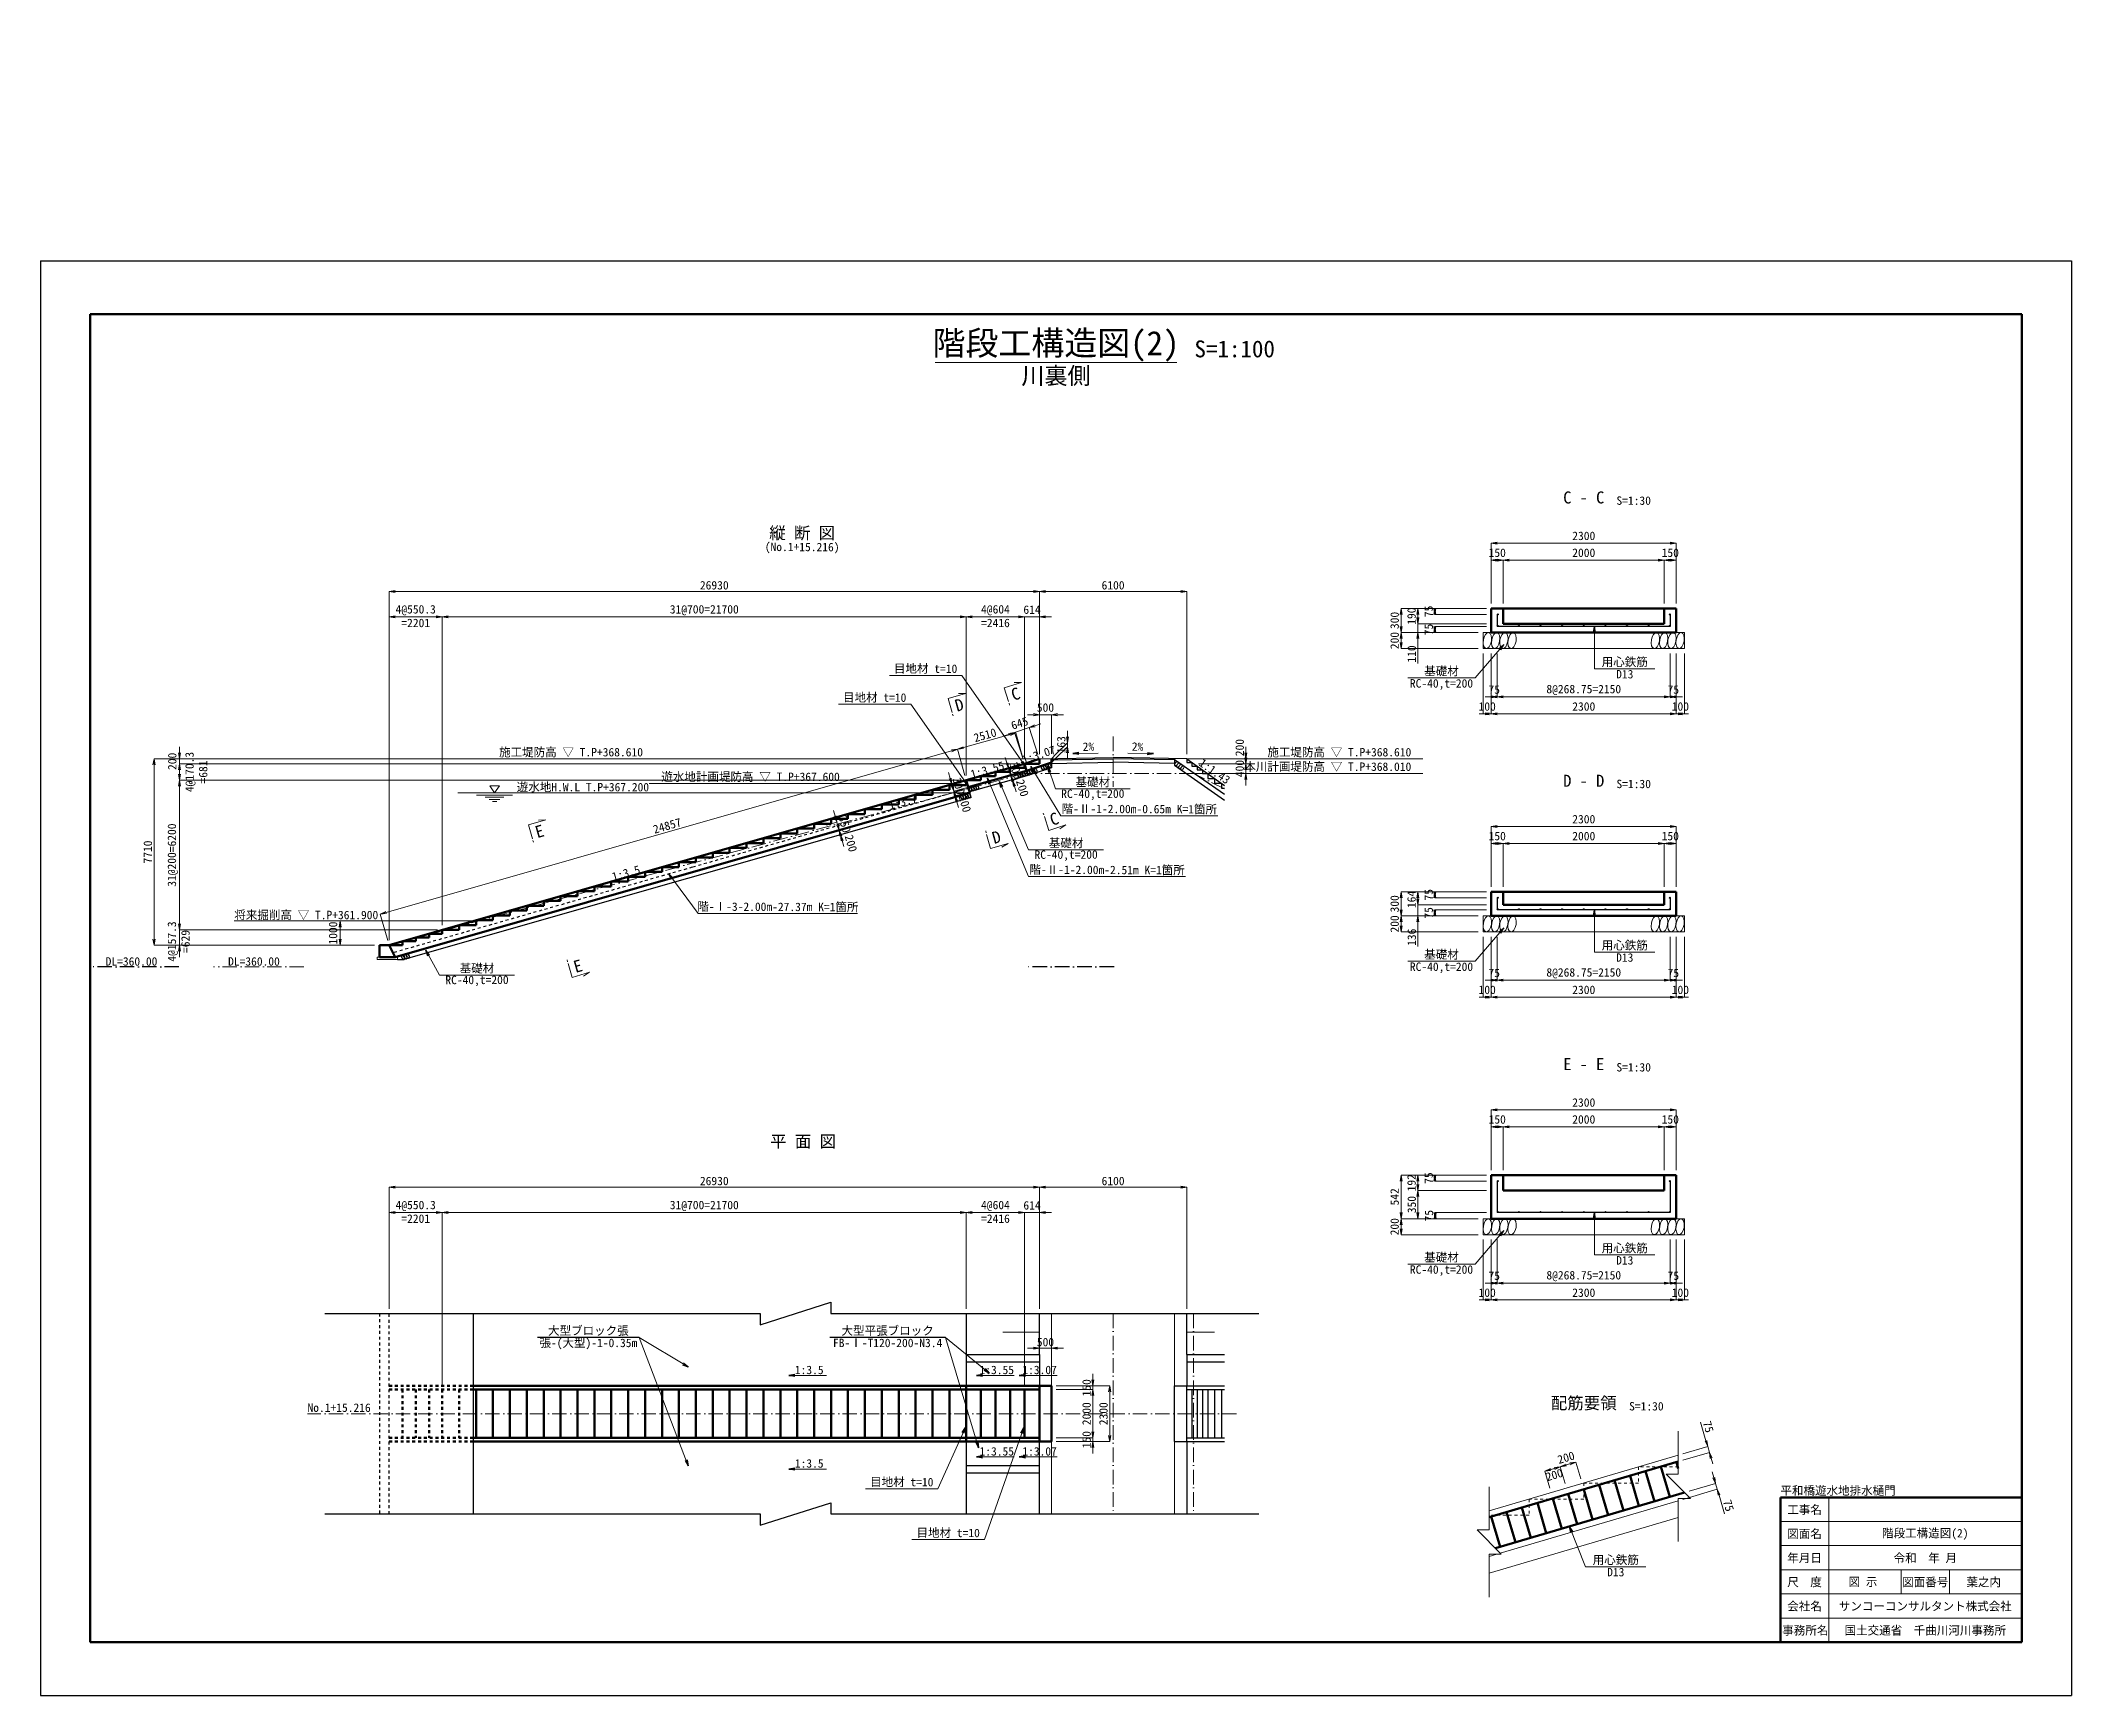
# Model space of a CAD drawing. Header units: millimetres. Extents: x 26429 to 134623, y -33914 to 95091.
# Drawn here: x 50523 to 134623, y -33914 to 34612 of the extents above; entities that cross this region are included whole.
import ezdxf
from ezdxf.enums import TextEntityAlignment as Align

# ---------------------------------------------------------------- set-up
doc = ezdxf.new("R2010")
doc.units = ezdxf.units.MM
doc.header["$LTSCALE"] = 100
doc.header["$PDSIZE"] = 300
doc.linetypes.add('SXF_一点短鎖線', pattern=[9.25, 6, -1.5, 0.25, -1.5])
doc.linetypes.add('SXF_跳び破線', pattern=[12, 6, -6])
doc.layers.get('Defpoints').update_dxf_attribs({"color": 191})
for name, color, linetype, lineweight in [('D-BMK', 2, 'SXF_一点短鎖線', 13), ('D-BMK-HTXT', 7, 'Continuous', 13), ('D-BYP-STR1', 2, 'Continuous', 13), ('D-BYP-STR2', 6, 'Continuous', 25), ('D-BYP-STR3', 6, 'Continuous', 25), ('D-BYP-STR4', 6, 'Continuous', 25), ('D-BYP-STR6', 2, 'SXF_一点短鎖線', 13), ('D-BYP-STR7', 2, 'Continuous', 13), ('D-STR', 1, 'Continuous', 50), ('D-STR-DIM', 7, 'Continuous', 13), ('D-STR-HTXT', 7, 'Continuous', 13), ('D-STR-TXT', 7, 'Continuous', 13), ('D-TTL', 2, 'Continuous', 140), ('D-TTL-FRAM', 2, 'Continuous', 50), ('D-TTL-LINE', 7, 'Continuous', 13), ('D-TTL-TXT', 7, 'Continuous', 13)]:
    doc.layers.add(name, color=color, linetype=linetype, lineweight=lineweight)
doc.styles.add('MS ゴシック', font='MS Gothic.ttf')
doc.styles.add('ＭＳ ゴシック', font='MS Gothic.ttf')
doc.dimstyles.new('DIM-100', dxfattribs={"dimscale": 100, "dimtxt": 3.5, "dimasz": 2.5, "dimexe": 0, "dimexo": 2, "dimgap": 0.8, "dimtad": 1, "dimdec": 0, "dimzin": 0, "dimdsep": 46, "dimtxsty": 'MS ゴシック', "dimblk": 'OPEN', "dimcen": 0.1, "dimclrd": 256, "dimclre": 256, "dimclrt": 256, "dimaunit": 1, "dimadec": 4, "dimazin": 0, "dimtfac": 1, "dimtdec": 0, "dimtmove": 0, "dimatfit": 3, "dimldrblk": 'OPEN', "dimfxl": 1, "dimtolj": 1, "dimtzin": 0, "dimlwd": -1, "dimlwe": -1, "dimarcsym": 0})
doc.dimstyles.new('DIM-100-F', dxfattribs={"dimscale": 100, "dimtxt": 3.5, "dimasz": 2.5, "dimexe": 0, "dimexo": 2, "dimgap": 0.8, "dimtad": 1, "dimdec": 0, "dimzin": 0, "dimdsep": 46, "dimtxsty": 'MS ゴシック', "dimblk": 'OPEN', "dimcen": 0.1, "dimclrd": 256, "dimclre": 256, "dimclrt": 256, "dimaunit": 1, "dimadec": 4, "dimazin": 0, "dimtfac": 1, "dimtdec": 0, "dimtmove": 2, "dimatfit": 3, "dimldrblk": 'OPEN', "dimfxl": 1, "dimtolj": 1, "dimtzin": 0, "dimlwd": -1, "dimlwe": -1, "dimarcsym": 2})

msp = doc.modelspace()

# ---------------------------------------------------------------- texts
at = {"layer": 'D-BMK-HTXT', "style": 'ＭＳ ゴシック'}
msp.add_text('No.1+15.216', height=350, dxfattribs=at).set_placement((61575.8, -22174))
at = {"layer": 'D-STR-HTXT', "style": 'ＭＳ ゴシック'}
for s, p in [('基礎材', (108537.6, 8220.3)), ('用心鉄筋', (116127.6, 8600.8)), ('基礎材', (108537.6, -3513.1)), ('用心鉄筋', (116127.6, -3132.6)), ('基礎材', (108537.6, -16053.1)), ('用心鉄筋', (116127.6, -15672.6)), ('用心鉄筋', (115755.6, -28583.7))]:
    msp.add_text(s, height=350, dxfattribs=at).set_placement(p, align=Align.BOTTOM_CENTER)
for s, p in [('D13', (116127.6, 8550.8)), ('RC-40,t=200', (108537.6, 8170.3)), ('D13', (116127.6, -3182.6)), ('RC-40,t=200', (108537.6, -3563.1)), ('D13', (116127.6, -15722.6)), ('RC-40,t=200', (108537.6, -16103.1)), ('D13', (115755.6, -28633.7))]:
    msp.add_text(s, height=350, dxfattribs=at).set_placement(p, align=Align.TOP_CENTER)
at = {"layer": 'D-STR-TXT', "style": 'ＭＳ ゴシック'}
for s, p in [('C - C', (114429.7, 15444.4)), ('縦 断 図', (82062, 13973.8)), ('D - D', (114429.7, 3711.1)), ('E - E', (114429.7, -8022.3)), ('平 面 図', (82099.7, -11222.6)), ('配筋要領', (114429.7, -22059.7))]:
    msp.add_text(s, height=500, dxfattribs=at).set_placement(p, align=Align.CENTER)
at = {"layer": 'D-STR-TXT'}
for s, style, p in [('S=1:30', 'ＭＳ ゴシック', (115782.8, 15389.1)), ('S=1:30', 'ＭＳ ゴシック', (115782.8, 3655.8)), ('将来掘削高 ▽ T.P+361.900', 'MS ゴシック', (58545.3, -1771.3)), ('S=1:30', 'ＭＳ ゴシック', (115782.8, -8077.6)), ('S=1:30', 'ＭＳ ゴシック', (116307.8, -22115))]:
    msp.add_text(s, height=350, dxfattribs=dict(at, style=style)).set_placement(p)
for s, rotation, style, p in [('目地材 t=10', 359.800385, 'MS ゴシック', (87172.9, 8326, -354000)), ('目地材 t=10', 359.800385, 'MS ゴシック', (85064.2, 7130.4, -354000)), ('2%%%', 1.145763, 'ＭＳ ゴシック', (93921.1, 5097.2)), ('2%%%', 358.854237, 'ＭＳ ゴシック', (95945.8, 5097.4)), ('RC-40,t=200', 0.199615, 'MS ゴシック', (94099.6, 3147.6, -354000)), ('基礎材', 359.800385, 'MS ゴシック', (94098, 3627.4, -354000)), ('階-Ⅱ-1-2.00m-0.65m K=1箇所', 359.800385, 'MS ゴシック', (96023.8, 2512.8)), ('RC-40,t=200', 0.199615, 'MS ゴシック', (92992.7, 625.5, -354000)), ('基礎材', 359.800385, 'MS ゴシック', (92991, 1105.3, -354000)), ('階-Ⅱ-1-2.00m-2.51m K=1箇所', 359.800385, 'MS ゴシック', (94689.5, -9.3)), ('階-Ⅰ-3-2.00m-27.37m K=1箇所', 359.800385, 'MS ゴシック', (81055.8, -1537.4)), ('RC-40,t=200', 0.199615, 'MS ゴシック', (68595.6, -4563.8, -354000)), ('基礎材', 359.800385, 'MS ゴシック', (68593.9, -4084, -354000)), ('目地材 t=10', 359.800385, 'MS ゴシック', (86185.4, -25357.4, -354000)), ('目地材 t=10', 359.800385, 'MS ゴシック', (88107.8, -27462.9, -354000))]:
    msp.add_text(s, height=350, rotation=rotation, dxfattribs=dict(at, style=style)).set_placement(p, align=Align.BOTTOM_CENTER)
at = {"layer": 'D-STR-TXT', "style": 'ＭＳ ゴシック'}
for s, rotation, p in [('C', 17.298814, (90897.7, 7561, -354000)), ('D', 15.746462, (88568.2, 7105.1, -354000)), ('C', 17.153216, (92498.6, 2381.7, -354000)), ('E', 15.945396, (71185.6, 1869.7)), ('D', 15.600863, (90106.9, 1628.5, -354000)), ('E', 15.799797, (72774.4, -3710.6))]:
    msp.add_text(s, height=500, rotation=rotation, dxfattribs=at).set_placement(p, align=Align.MIDDLE_CENTER)
for s, p in [('施工堤防高 ▽ T.P+368.610', (75468.1, 4865.6)), ('施工堤防高 ▽ T.P+368.610', (107286.7, 4865.4)), ('本川計画堤防高 ▽ T.P+368.010', (107286.7, 4265.4))]:
    msp.add_text(s, height=350, dxfattribs=at).set_placement(p, align=Align.BOTTOM_RIGHT)
for s, rotation, p in [('1:3.07', 18.052225, (91234.5, 4655.3, -1415999.6)), ('1:3.55', 16, (89092, 4050.3)), ('1:1.43', 325.069377, (98458.3, 4618.4)), ('1:3.7', 16, (85704.2, 2760.2)), ('1:3.5', 15.945396, (74241.3, -191.8))]:
    msp.add_text(s, height=350, rotation=rotation, dxfattribs=at).set_placement(p)
at = {"layer": 'D-STR-TXT', "ltscale": 0.01, "style": 'ＭＳ ゴシック'}
for s, p in [('遊水地計画堤防高 ▽ T.P+367.600', (76228.4, 3952.4)), ('遊水地H.W.L T.P+367.200', (70241.7, 3523.2))]:
    msp.add_text(s, height=350, dxfattribs=at).set_placement(p)
at = {"layer": 'D-STR-TXT', "color": 7, "style": 'ＭＳ ゴシック'}
msp.add_text('DL=360.00', height=350, dxfattribs=at).set_placement((58287.4, -3694.5))
at = {"layer": 'D-STR-TXT', "style": 'ＭＳ ゴシック'}
for s, p in [('張-(大型)-1-0.35m', (73207.1, -19141.3)), ('FB-Ⅰ-T120-200-N3.4', (85600.6, -19141.3))]:
    msp.add_text(s, height=350, dxfattribs=at).set_placement(p, align=Align.TOP_CENTER)
for s, p in [('大型ブロック張', (73207.1, -19091.3)), ('大型平張ブロック', (85600.6, -19091.3))]:
    msp.add_text(s, height=350, dxfattribs=at).set_placement(p, align=Align.BOTTOM_CENTER)
for s, p in [('1:3.5', (82353.6, -20610.3)), ('1:3.55', (90120.6, -20610.3)), ('1:3.07', (91893.9, -20610.3)), ('1:3.5', (82353.6, -24482.8)), ('1:3.55', (90120.6, -23982.8)), ('1:3.07', (91893.9, -23982.8))]:
    msp.add_text(s, height=350, rotation=360, dxfattribs=at).set_placement(p, align=Align.CENTER)
at = {"layer": 'D-TTL-TXT', "style": 'MS ゴシック'}
for s, height, p in [('階段工構造図(2)', 1000, (92573.4, 21286.4)), ('S=1:100', 700, (99973.4, 21286.4))]:
    msp.add_text(s, height=height, dxfattribs=at).set_placement(p, align=Align.BOTTOM_CENTER)
at = {"layer": 'D-TTL-TXT', "style": 'ＭＳ ゴシック'}
msp.add_text('川裏側', height=700, dxfattribs=at).set_placement((92573.4, 21086.4), align=Align.TOP_CENTER)
at = {"layer": 'D-TTL-TXT', "style": 'MS ゴシック'}
msp.add_text('平和橋遊水地排水樋門', height=350, dxfattribs=at).set_placement((122573.4, -25713.6), align=Align.BOTTOM_LEFT)
for s, p in [('工事名', (123573.4, -26213.6)), ('図面名', (123573.4, -27213.6)), ('階段工構造図(2)', (128573.4, -27213.6)), ('年月日', (123573.4, -28213.6)), ('令和  年 月', (128573.4, -28213.6)), ('尺\u3000度', (123573.4, -29213.6)), ('図 示', (125993.2, -29213.6)), ('図面番号', (128573.4, -29213.6)), ('葉之内', (130993.2, -29213.6)), ('会社名', (123573.4, -30213.6)), ('サンコーコンサルタント株式会社', (128573.4, -30213.6)), ('事務所名', (123605.5, -31213.6)), ('国土交通省\u3000千曲川河川事務所', (128573.4, -31213.6))]:
    msp.add_text(s, height=350, dxfattribs=at).set_placement(p, align=Align.MIDDLE)
at = {"layer": 'Defpoints', "style": 'MS ゴシック'}
msp.add_text('(No.1+15.216)', height=350, rotation=359.800385, dxfattribs=at).set_placement((82062, 13819.5, -354000), align=Align.TOP_CENTER)
at = {"layer": 'Defpoints', "style": 'ＭＳ ゴシック'}
msp.add_text('DL=360.00', height=350, dxfattribs=at).set_placement((53216.7, -3694.5))

# ---------------------------------------------------------------- blocks, each defined once
blk = doc.blocks.new('_Open')
at = {"color": 0, "linetype": 'ByBlock', "lineweight": -2}
for p, q in [((-1, 0.17), (0, 0)), ((-1, -0.17), (0, 0)), ((0, 0), (-1, 0))]:
    blk.add_line(p, q, dxfattribs=at)
blk = doc.blocks.new('*D2')
at = {"layer": 'D-STR-DIM', "ltscale": 0.2, "transparency": 16777216}
for p, q in [((56270, -1966), (56270, -1716)), ((66958, -2216), (56270, -2216)), ((56270, -2845), (56270, -2216)), ((64357, -2845), (56270, -2845)), ((56270, -3095), (56270, -3345))]:
    blk.add_line(p, q, dxfattribs=at)
at = {"layer": 'Defpoints', "color": 0, "ltscale": 0.2, "transparency": 16777216}
for p in [(56270, -2216), (67158, -2216), (64557, -2845)]:
    blk.add_point(p, dxfattribs=at)
at = {"layer": 'D-STR-DIM', "ltscale": 0.2, "transparency": 16777216, "xscale": 250, "yscale": 250, "zscale": 250}
for p, rotation in [((56270, -2216), 270), ((56270, -2845), 90)]:
    blk.add_blockref('_Open', p, dxfattribs=dict(at, rotation=rotation))
at = {"layer": 'D-STR-DIM', "ltscale": 0.2, "transparency": 16777216, "char_height": 350, "attachment_point": 5, "rotation": 90, "style": 'MS ゴシック'}
for s, insert in [('\\A1;4@157.3', (55996, -2694)), ('\\A1;=629', (56525, -2694))]:
    blk.add_mtext(s, dxfattribs=dict(at, insert=insert))
blk = doc.blocks.new('*D3')
at = {"layer": 'D-STR-DIM', "ltscale": 0.2, "transparency": 16777216}
for p, q in [((91687, 4866), (55220, 4866)), ((55220, -2595), (55220, 4616)), ((64357, -2845), (55220, -2845))]:
    blk.add_line(p, q, dxfattribs=at)
at = {"layer": 'Defpoints', "color": 0, "ltscale": 0.2, "transparency": 16777216}
for p in [(55220, 4866), (91887, 4866), (64557, -2845)]:
    blk.add_point(p, dxfattribs=at)
at = {"layer": 'D-STR-DIM', "ltscale": 0.2, "transparency": 16777216, "xscale": 250, "yscale": 250, "zscale": 250}
for p, rotation in [((55220, 4866), 90), ((55220, -2845), 270)]:
    blk.add_blockref('_Open', p, dxfattribs=dict(at, rotation=rotation))
at = {"layer": 'D-STR-DIM', "ltscale": 0.2, "transparency": 16777216, "insert": (54965, 1011), "char_height": 350, "attachment_point": 5, "rotation": 90, "style": 'MS ゴシック'}
blk.add_mtext('\\A1;7710', dxfattribs=at)
blk = doc.blocks.new('*D4')
at = {"layer": 'D-STR-DIM', "ltscale": 0.2, "transparency": 16777216}
for p, q in [((88658, 3984), (56270, 3984)), ((56270, -1966), (56270, 3734)), ((66958, -2216), (56270, -2216))]:
    blk.add_line(p, q, dxfattribs=at)
at = {"layer": 'Defpoints', "color": 0, "ltscale": 0.2, "transparency": 16777216}
for p in [(56270, 3984), (88858, 3984), (67158, -2216)]:
    blk.add_point(p, dxfattribs=at)
at = {"layer": 'D-STR-DIM', "ltscale": 0.2, "transparency": 16777216, "xscale": 250, "yscale": 250, "zscale": 250}
for p, rotation in [((56270, 3984), 90), ((56270, -2216), 270)]:
    blk.add_blockref('_Open', p, dxfattribs=dict(at, rotation=rotation))
at = {"layer": 'D-STR-DIM', "ltscale": 0.2, "transparency": 16777216, "insert": (55996, 884), "char_height": 350, "attachment_point": 5, "rotation": 90, "style": 'MS ゴシック'}
blk.add_mtext('\\A1;31@200=6200', dxfattribs=at)
blk = doc.blocks.new('*D5')
at = {"layer": 'D-STR-DIM', "ltscale": 0.2, "transparency": 16777216}
for p, q in [((64957, -2645), (64957, 10751)), ((65207, 10751), (66908, 10751)), ((67158, -2016), (67158, 10751))]:
    blk.add_line(p, q, dxfattribs=at)
at = {"layer": 'Defpoints', "color": 0, "ltscale": 0.2, "transparency": 16777216}
for p in [(67158, 10751), (67158, -2216), (64957, -2845)]:
    blk.add_point(p, dxfattribs=at)
at = {"layer": 'D-STR-DIM', "ltscale": 0.2, "transparency": 16777216, "xscale": 250, "yscale": 250, "zscale": 250, "rotation": 180}
blk.add_blockref('_Open', (64957, 10751), dxfattribs=at)
at = {"layer": 'D-STR-DIM', "ltscale": 0.2, "transparency": 16777216, "xscale": 250, "yscale": 250, "zscale": 250}
blk.add_blockref('_Open', (67158, 10751), dxfattribs=at)
at = {"layer": 'D-STR-DIM', "ltscale": 0.2, "transparency": 16777216, "char_height": 350, "attachment_point": 5, "style": 'MS ゴシック'}
for s, insert in [('\\A1;4@550.3', (66057, 11025)), ('\\A1;=2201', (66057, 10496))]:
    blk.add_mtext(s, dxfattribs=dict(at, insert=insert))
blk = doc.blocks.new('*D6')
at = {"layer": 'D-STR-DIM', "ltscale": 0.2, "transparency": 16777216}
for p, q in [((67158, -2016), (67158, 10751)), ((67408, 10751), (88608, 10751)), ((88858, 4184), (88858, 10751))]:
    blk.add_line(p, q, dxfattribs=at)
at = {"layer": 'Defpoints', "color": 0, "ltscale": 0.2, "transparency": 16777216}
for p in [(88858, 10751), (88858, 3984), (67158, -2216)]:
    blk.add_point(p, dxfattribs=at)
at = {"layer": 'D-STR-DIM', "ltscale": 0.2, "transparency": 16777216, "xscale": 250, "yscale": 250, "zscale": 250, "rotation": 180}
blk.add_blockref('_Open', (67158, 10751), dxfattribs=at)
at = {"layer": 'D-STR-DIM', "ltscale": 0.2, "transparency": 16777216, "xscale": 250, "yscale": 250, "zscale": 250}
blk.add_blockref('_Open', (88858, 10751), dxfattribs=at)
at = {"layer": 'D-STR-DIM', "ltscale": 0.2, "transparency": 16777216, "insert": (78008, 11025), "char_height": 350, "attachment_point": 5, "style": 'MS ゴシック'}
blk.add_mtext('\\A1;31@700=21700', dxfattribs=at)
blk = doc.blocks.new('*D7')
at = {"layer": 'D-STR-DIM', "ltscale": 0.2, "transparency": 16777216}
for p, q in [((64957, -2645), (64957, 11801)), ((65207, 11801), (91637, 11801)), ((91887, 5066), (91887, 11801))]:
    blk.add_line(p, q, dxfattribs=at)
at = {"layer": 'Defpoints', "color": 0, "ltscale": 0.2, "transparency": 16777216}
for p in [(91887, 11801), (91887, 4866), (64957, -2845)]:
    blk.add_point(p, dxfattribs=at)
at = {"layer": 'D-STR-DIM', "ltscale": 0.2, "transparency": 16777216, "xscale": 250, "yscale": 250, "zscale": 250, "rotation": 180}
blk.add_blockref('_Open', (64957, 11801), dxfattribs=at)
at = {"layer": 'D-STR-DIM', "ltscale": 0.2, "transparency": 16777216, "xscale": 250, "yscale": 250, "zscale": 250}
blk.add_blockref('_Open', (91887, 11801), dxfattribs=at)
at = {"layer": 'D-STR-DIM', "ltscale": 0.2, "transparency": 16777216, "insert": (78422, 12056), "char_height": 350, "attachment_point": 5, "style": 'MS ゴシック'}
blk.add_mtext('\\A1;26930', dxfattribs=at)
blk = doc.blocks.new('*D8')
at = {"layer": 'D-STR-DIM', "ltscale": 0.2, "transparency": 16777216}
for p, q in [((91023, 10751), (90773, 10751)), ((91273, 4866), (91273, 10751)), ((91273, 10751), (91887, 10751)), ((91887, 5066), (91887, 10751)), ((92137, 10751), (92387, 10751))]:
    blk.add_line(p, q, dxfattribs=at)
at = {"layer": 'Defpoints', "color": 0, "ltscale": 0.2, "transparency": 16777216}
for p in [(91887, 10751), (91273, 4666), (91887, 4866)]:
    blk.add_point(p, dxfattribs=at)
at = {"layer": 'D-STR-DIM', "ltscale": 0.2, "transparency": 16777216, "xscale": 250, "yscale": 250, "zscale": 250}
blk.add_blockref('_Open', (91273, 10751), dxfattribs=at)
at = {"layer": 'D-STR-DIM', "ltscale": 0.2, "transparency": 16777216, "xscale": 250, "yscale": 250, "zscale": 250, "rotation": 180}
blk.add_blockref('_Open', (91887, 10751), dxfattribs=at)
at = {"layer": 'D-STR-DIM', "ltscale": 0.2, "transparency": 16777216, "insert": (91580, 11046), "char_height": 350, "attachment_point": 5, "style": 'MS ゴシック'}
blk.add_mtext('\\A1;614', dxfattribs=at)
blk = doc.blocks.new('*D9')
at = {"layer": 'D-STR-DIM', "ltscale": 0.2, "transparency": 16777216}
for p, q in [((91887, 5066), (91887, 11801)), ((92137, 11801), (97737, 11801)), ((97987, 5066), (97987, 11801))]:
    blk.add_line(p, q, dxfattribs=at)
at = {"layer": 'Defpoints', "color": 0, "ltscale": 0.2, "transparency": 16777216}
for p in [(97987, 11801), (91887, 4866), (97987, 4866)]:
    blk.add_point(p, dxfattribs=at)
at = {"layer": 'D-STR-DIM', "ltscale": 0.2, "transparency": 16777216, "xscale": 250, "yscale": 250, "zscale": 250, "rotation": 180}
blk.add_blockref('_Open', (91887, 11801), dxfattribs=at)
at = {"layer": 'D-STR-DIM', "ltscale": 0.2, "transparency": 16777216, "xscale": 250, "yscale": 250, "zscale": 250}
blk.add_blockref('_Open', (97987, 11801), dxfattribs=at)
at = {"layer": 'D-STR-DIM', "ltscale": 0.2, "transparency": 16777216, "insert": (94937, 12056), "char_height": 350, "attachment_point": 5, "style": 'MS ゴシック'}
blk.add_mtext('\\A1;6100', dxfattribs=at)
blk = doc.blocks.new('*D10')
at = {"layer": 'D-STR-DIM', "ltscale": 1500, "transparency": 16777216}
for p, q in [((93047, 5786), (93047, 6036)), ((92587, 5076), (93047, 5536)), ((92587, 4913), (93047, 5373)), ((93047, 5373), (93047, 5536)), ((93047, 5123), (93047, 4873))]:
    blk.add_line(p, q, dxfattribs=at)
at = {"layer": 'Defpoints', "color": 0, "ltscale": 1500, "transparency": 16777216}
for p in [(93047, 5536), (92387, 4876, 354000), (92387, 4713, 354000)]:
    blk.add_point(p, dxfattribs=at)
at = {"layer": 'D-STR-DIM', "ltscale": 1500, "transparency": 16777216, "xscale": 250, "yscale": 250, "zscale": 250}
for p, rotation in [((93047, 5536), 270), ((93047, 5373), 90)]:
    blk.add_blockref('_Open', p, dxfattribs=dict(at, rotation=rotation))
at = {"layer": 'D-STR-DIM', "ltscale": 1500, "transparency": 16777216, "insert": (92792, 5454), "char_height": 350, "attachment_point": 5, "rotation": 90, "style": 'MS ゴシック'}
blk.add_mtext('\\A1;163', dxfattribs=at)
blk = doc.blocks.new('*D11')
at = {"layer": 'D-STR-DIM', "ltscale": 0.2, "transparency": 16777216}
for p, q in [((56270, 5116), (56270, 5366)), ((91687, 4866), (56270, 4866)), ((56270, 4666), (56270, 4866)), ((91073, 4666), (56270, 4666)), ((56270, 4416), (56270, 4166))]:
    blk.add_line(p, q, dxfattribs=at)
at = {"layer": 'Defpoints', "color": 0, "ltscale": 0.2, "transparency": 16777216}
for p in [(56270, 4866), (91273, 4666, 354000), (91887, 4866, 354000)]:
    blk.add_point(p, dxfattribs=at)
at = {"layer": 'D-STR-DIM', "ltscale": 0.2, "transparency": 16777216, "xscale": 250, "yscale": 250, "zscale": 250}
for p, rotation in [((56270, 4866), 270), ((56270, 4666), 90)]:
    blk.add_blockref('_Open', p, dxfattribs=dict(at, rotation=rotation))
at = {"layer": 'D-STR-DIM', "ltscale": 0.2, "transparency": 16777216, "insert": (55975, 4766), "char_height": 350, "attachment_point": 5, "rotation": 90, "style": 'MS ゴシック'}
blk.add_mtext('\\A1;200', dxfattribs=at)
blk = doc.blocks.new('*D12')
at = {"layer": 'D-STR-DIM', "ltscale": 1500, "transparency": 16777216}
for p, q in [((88251, 5197), (64831, -1494)), ((88803, 4177), (88492, 5266)), ((64902, -2652), (64591, -1563))]:
    blk.add_line(p, q, dxfattribs=at)
at = {"layer": 'Defpoints', "color": 0, "ltscale": 1500, "transparency": 16777216}
for p in [(88858, 3984, 354000), (64591, -1563), (64957, -2845, 354000)]:
    blk.add_point(p, dxfattribs=at)
at = {"layer": 'D-STR-DIM', "ltscale": 1500, "transparency": 16777216, "xscale": 250, "yscale": 250, "zscale": 250}
for p, rotation in [((88492, 5266), 15.94539590089285), ((64591, -1563), 195.9453959008929)]:
    blk.add_blockref('_Open', p, dxfattribs=dict(at, rotation=rotation))
at = {"layer": 'D-STR-DIM', "ltscale": 1500, "transparency": 16777216, "insert": (76471, 2097), "char_height": 350, "attachment_point": 5, "rotation": 15.9454, "style": 'MS ゴシック'}
blk.add_mtext('\\A1;24857', dxfattribs=at)
blk = doc.blocks.new('*D13')
at = {"layer": 'D-STR-DIM', "ltscale": 0.2, "transparency": 16777216}
for p, q in [((83426, 2492), (83357, 2733)), ((83066, 2129), (83494, 2252)), ((83162, 1793), (83591, 1915)), ((83494, 2252), (83591, 1915)), ((83659, 1675), (83728, 1435))]:
    blk.add_line(p, q, dxfattribs=at)
at = {"layer": 'Defpoints', "color": 0, "ltscale": 0.2, "transparency": 16777216}
for p in [(82873, 2074, 354000), (82969, 1738, 354000), (83591, 1915)]:
    blk.add_point(p, dxfattribs=at)
at = {"layer": 'D-STR-DIM', "ltscale": 0.2, "transparency": 16777216, "xscale": 250, "yscale": 250, "zscale": 250}
for p, rotation in [((83494, 2252), 285.9453959008993), ((83591, 1915), 105.9453959008993)]:
    blk.add_blockref('_Open', p, dxfattribs=dict(at, rotation=rotation))
at = {"layer": 'D-STR-DIM', "ltscale": 0.2, "transparency": 16777216, "insert": (83826, 2165), "char_height": 350, "attachment_point": 5, "rotation": 285.9454, "style": 'MS ゴシック'}
blk.add_mtext('\\A1;350', dxfattribs=at)
blk = doc.blocks.new('*D14')
at = {"layer": 'D-STR-DIM', "ltscale": 0.2, "transparency": 16777216}
for p, q in [((83162, 1793), (83591, 1915)), ((83179, 1590), (83646, 1723)), ((83522, 2156), (83453, 2396)), ((83591, 1915), (83646, 1723)), ((83714, 1483), (83783, 1242))]:
    blk.add_line(p, q, dxfattribs=at)
at = {"layer": 'Defpoints', "color": 0, "ltscale": 0.2, "transparency": 16777216}
for p in [(82969, 1738, 354000), (83646, 1723), (82986, 1535, 354000)]:
    blk.add_point(p, dxfattribs=at)
at = {"layer": 'D-STR-DIM', "ltscale": 0.2, "transparency": 16777216, "xscale": 250, "yscale": 250, "zscale": 250}
for p, rotation in [((83591, 1915), 285.9453959030988), ((83646, 1723), 105.9453959030988)]:
    blk.add_blockref('_Open', p, dxfattribs=dict(at, rotation=rotation))
at = {"layer": 'D-STR-DIM', "ltscale": 0.2, "transparency": 16777216, "insert": (84082, 1371), "char_height": 350, "attachment_point": 5, "rotation": 285.9454, "style": 'MS ゴシック'}
blk.add_mtext('\\A1;200', dxfattribs=at)
blk = doc.blocks.new('*D15')
at = {"layer": 'D-STR-DIM', "ltscale": 0.2, "transparency": 16777216}
for p, q in [((88858, 4184), (88858, 10751)), ((89108, 10751), (91024, 10751)), ((91274, 4865), (91274, 10751))]:
    blk.add_line(p, q, dxfattribs=at)
at = {"layer": 'Defpoints', "color": 0, "ltscale": 0.2, "transparency": 16777216}
for p in [(91274, 10751), (91274, 4665, 354000), (88858, 3984, 354000)]:
    blk.add_point(p, dxfattribs=at)
at = {"layer": 'D-STR-DIM', "ltscale": 0.2, "transparency": 16777216, "xscale": 250, "yscale": 250, "zscale": 250, "rotation": 180}
blk.add_blockref('_Open', (88858, 10751), dxfattribs=at)
at = {"layer": 'D-STR-DIM', "ltscale": 0.2, "transparency": 16777216, "xscale": 250, "yscale": 250, "zscale": 250}
blk.add_blockref('_Open', (91274, 10751), dxfattribs=at)
at = {"layer": 'D-STR-DIM', "ltscale": 0.2, "transparency": 16777216, "char_height": 350, "attachment_point": 5, "style": 'MS ゴシック'}
for s, insert in [('\\A1;4@604', (90066, 11025)), ('\\A1;=2416', (90066, 10496))]:
    blk.add_mtext(s, dxfattribs=dict(at, insert=insert))
blk = doc.blocks.new('*D16')
at = {"layer": 'D-STR-DIM', "ltscale": 0.2, "transparency": 16777216}
for p, q in [((91074, 4665), (56270, 4665)), ((56270, 4234), (56270, 4415)), ((88658, 3984), (56270, 3984))]:
    blk.add_line(p, q, dxfattribs=at)
at = {"layer": 'Defpoints', "color": 0, "ltscale": 0.2, "transparency": 16777216}
for p in [(56270, 4665), (91274, 4665, 354000), (88858, 3984, 354000)]:
    blk.add_point(p, dxfattribs=at)
at = {"layer": 'D-STR-DIM', "ltscale": 0.2, "transparency": 16777216, "xscale": 250, "yscale": 250, "zscale": 250}
for p, rotation in [((56270, 4665), 90), ((56270, 3984), 270)]:
    blk.add_blockref('_Open', p, dxfattribs=dict(at, rotation=rotation))
at = {"layer": 'D-STR-DIM', "ltscale": 0.2, "transparency": 16777216, "char_height": 350, "attachment_point": 5, "rotation": 90, "style": 'MS ゴシック'}
for s, insert in [('\\A1;4@170.3', (56727, 4325)), ('\\A1;=681', (57256, 4325))]:
    blk.add_mtext(s, dxfattribs=dict(at, insert=insert))
blk = doc.blocks.new('*D17')
at = {"layer": 'D-STR-DIM', "ltscale": 1500, "transparency": 16777216}
for p, q in [((90543, 4690), (90466, 4928)), ((91210, 4645), (90621, 4453)), ((90621, 4453), (90714, 4167)), ((91303, 4360), (90714, 4167)), ((90791, 3930), (90869, 3692))]:
    blk.add_line(p, q, dxfattribs=at)
at = {"layer": 'Defpoints', "color": 0, "ltscale": 1500, "transparency": 16777216}
for p in [(91400, 4707, 354000), (91493, 4422, 354000), (90714, 4167)]:
    blk.add_point(p, dxfattribs=at)
at = {"layer": 'D-STR-DIM', "ltscale": 1500, "transparency": 16777216, "xscale": 250, "yscale": 250, "zscale": 250}
for p, rotation in [((90621, 4453), 288.0529705880988), ((90714, 4167), 108.0529705880987)]:
    blk.add_blockref('_Open', p, dxfattribs=dict(at, rotation=rotation))
at = {"layer": 'D-STR-DIM', "ltscale": 1500, "transparency": 16777216, "insert": (90910, 4389), "char_height": 350, "attachment_point": 5, "rotation": 288.05297, "style": 'MS ゴシック'}
blk.add_mtext('\\A1;300', dxfattribs=at)
blk = doc.blocks.new('*D18')
at = {"layer": 'D-STR-DIM', "transparency": 16777216}
for p, q in [((90636, 4405), (90559, 4643)), ((91303, 4360), (90714, 4167)), ((90714, 4167), (90775, 3978)), ((91219, 4122), (90775, 3978)), ((90853, 3740), (90930, 3502))]:
    blk.add_line(p, q, dxfattribs=at)
at = {"layer": 'Defpoints', "color": 0, "transparency": 16777216}
for p in [(91493, 4422, 354000), (90775, 3978), (91409, 4184, -978951)]:
    blk.add_point(p, dxfattribs=at)
at = {"layer": 'D-STR-DIM', "transparency": 16777216, "xscale": 250, "yscale": 250, "zscale": 250}
for p, rotation in [((90714, 4167), 288.0529705861043), ((90775, 3978), 108.0529705861043)]:
    blk.add_blockref('_Open', p, dxfattribs=dict(at, rotation=rotation))
at = {"layer": 'D-STR-DIM', "transparency": 16777216, "insert": (91181, 3662), "char_height": 350, "attachment_point": 5, "rotation": 288.05297, "style": 'MS ゴシック'}
blk.add_mtext('\\A1;200', dxfattribs=at)
blk = doc.blocks.new('*D19')
at = {"layer": 'D-STR-DIM', "transparency": 16777216}
for p, q in [((88195, 4057), (88128, 4298)), ((88873, 3989), (88263, 3817)), ((88263, 3817), (88345, 3528)), ((88954, 3700), (88345, 3528)), ((88413, 3287), (88480, 3047))]:
    blk.add_line(p, q, dxfattribs=at)
at = {"layer": 'Defpoints', "color": 0, "transparency": 16777216}
for p in [(88345, 3528), (89065, 4043, 354000), (89147, 3754, 354000)]:
    blk.add_point(p, dxfattribs=at)
at = {"layer": 'D-STR-DIM', "transparency": 16777216, "xscale": 250, "yscale": 250, "zscale": 250}
for p, rotation in [((88263, 3817), 285.7464618533457), ((88345, 3528), 105.7464618533457)]:
    blk.add_blockref('_Open', p, dxfattribs=dict(at, rotation=rotation))
at = {"layer": 'D-STR-DIM', "transparency": 16777216, "insert": (88549, 3742), "char_height": 350, "attachment_point": 5, "rotation": 285.74646, "style": 'MS ゴシック'}
blk.add_mtext('\\A1;300', dxfattribs=at)
blk = doc.blocks.new('*D20')
at = {"layer": 'D-STR-DIM', "transparency": 16777216}
for p, q in [((88277, 3769), (88209, 4009)), ((88954, 3700), (88345, 3528)), ((88345, 3528), (88399, 3335)), ((89047, 3518), (88399, 3335)), ((88467, 3095), (88535, 2854))]:
    blk.add_line(p, q, dxfattribs=at)
at = {"layer": 'Defpoints', "color": 0, "transparency": 16777216}
for p in [(89147, 3754, 354000), (89239, 3572, 354000), (88399, 3335)]:
    blk.add_point(p, dxfattribs=at)
at = {"layer": 'D-STR-DIM', "transparency": 16777216, "xscale": 250, "yscale": 250, "zscale": 250}
for p, rotation in [((88345, 3528), 285.7464618548045), ((88399, 3335), 105.7464618548045)]:
    blk.add_blockref('_Open', p, dxfattribs=dict(at, rotation=rotation))
at = {"layer": 'D-STR-DIM', "transparency": 16777216, "insert": (88802, 3011), "char_height": 350, "attachment_point": 5, "rotation": 285.74646, "style": 'MS ゴシック'}
blk.add_mtext('\\A1;200', dxfattribs=at)
blk = doc.blocks.new('*D21')
at = {"layer": 'D-STR-DIM', "ltscale": 1500, "transparency": 16777216}
for p, q in [((91464, 6162), (90851, 5962)), ((91211, 4856), (90851, 5962)), ((91825, 5056), (91464, 6162)), ((91702, 6239), (91940, 6317)), ((90613, 5884), (90375, 5806))]:
    blk.add_line(p, q, dxfattribs=at)
at = {"layer": 'Defpoints', "color": 0, "ltscale": 1500, "transparency": 16777216}
for p in [(90851, 5962), (91274, 4665, 354000), (91887, 4866, 354000)]:
    blk.add_point(p, dxfattribs=at)
at = {"layer": 'D-STR-DIM', "ltscale": 1500, "transparency": 16777216, "xscale": 250, "yscale": 250, "zscale": 250}
for p, rotation in [((90851, 5962), 18.06759244303604), ((91464, 6162), 198.067592443036)]:
    blk.add_blockref('_Open', p, dxfattribs=dict(at, rotation=rotation))
at = {"layer": 'D-STR-DIM', "ltscale": 1500, "transparency": 16777216, "insert": (91066, 6342), "char_height": 350, "attachment_point": 5, "rotation": 18.06759, "style": 'MS ゴシック'}
blk.add_mtext('\\A1;645', dxfattribs=at)
blk = doc.blocks.new('*D22')
at = {"layer": 'D-STR-DIM', "ltscale": 1500, "transparency": 16777216}
for p, q in [((91219, 4858), (90912, 5947)), ((88803, 4177), (88497, 5265)), ((88737, 5333), (90672, 5879))]:
    blk.add_line(p, q, dxfattribs=at)
at = {"layer": 'Defpoints', "color": 0, "ltscale": 1500, "transparency": 16777216}
for p in [(90912, 5947), (91274, 4665, 354000), (88858, 3984, 354000)]:
    blk.add_point(p, dxfattribs=at)
at = {"layer": 'D-STR-DIM', "ltscale": 1500, "transparency": 16777216, "xscale": 250, "yscale": 250, "zscale": 250}
for p, rotation in [((90912, 5947), 15.74646185335993), ((88497, 5265), 195.7464618533599)]:
    blk.add_blockref('_Open', p, dxfattribs=dict(at, rotation=rotation))
at = {"layer": 'D-STR-DIM', "ltscale": 1500, "transparency": 16777216, "insert": (89635, 5851), "char_height": 350, "attachment_point": 5, "rotation": 15.74646, "style": 'MS ゴシック'}
blk.add_mtext('\\A1;2510', dxfattribs=at)
blk = doc.blocks.new('*D91')
at = {"layer": 'D-STR-DIM', "transparency": 16777216}
for p, q in [((64357, -1845), (62930, -1845)), ((62930, -2595), (62930, -2095)), ((64357, -2845), (62930, -2845))]:
    blk.add_line(p, q, dxfattribs=at)
at = {"layer": 'Defpoints', "color": 0, "transparency": 16777216}
for p in [(62930, -1845), (64557, -1845), (64557, -2845)]:
    blk.add_point(p, dxfattribs=at)
at = {"layer": 'D-STR-DIM', "transparency": 16777216, "xscale": 250, "yscale": 250, "zscale": 250}
for p, rotation in [((62930, -1845), 90), ((62930, -2845), 270)]:
    blk.add_blockref('_Open', p, dxfattribs=dict(at, rotation=rotation))
at = {"layer": 'D-STR-DIM', "transparency": 16777216, "insert": (62635, -2345), "char_height": 350, "attachment_point": 5, "rotation": 90, "style": 'MS ゴシック'}
blk.add_mtext('\\A1;1000', dxfattribs=at)
blk = doc.blocks.new('1026-1')
at = {"layer": 'Defpoints', "linetype": 'SXF_跳び破線', "ltscale": 0.2}
for p, q in [((182158, 11059), (170716, 7790)), ((182062, 11395), (170761, 8167)), ((182158, 11059), (182062, 11395)), ((182213, 10867), (182158, 11059)), ((182213, 10867), (171013, 7667)), ((170761, 8167), (158161, 4567)), ((170716, 7790), (158320, 4248)), ((171013, 7667), (158413, 4067))]:
    blk.add_line(p, q, dxfattribs=at)
blk.add_lwpolyline([(157761, 4067), (157761, 4567), (158161, 4567), (158411, 4067)], close=True, dxfattribs=at)
blk = doc.blocks.new('*D93')
at = {"layer": 'D-STR-DIM', "ltscale": 1500, "transparency": 16777216}
for p, q in [((94096, -20850), (94096, -20600)), ((92587, -21100), (94096, -21100)), ((92587, -21250), (94096, -21250)), ((94096, -21100), (94096, -21250)), ((94096, -21500), (94096, -21750))]:
    blk.add_line(p, q, dxfattribs=at)
at = {"layer": 'Defpoints', "color": 0, "ltscale": 1500, "transparency": 16777216}
for p in [(92387, -21100, 354000), (92387, -21250, 354000), (94096, -21250)]:
    blk.add_point(p, dxfattribs=at)
at = {"layer": 'D-STR-DIM', "ltscale": 1500, "transparency": 16777216, "xscale": 250, "yscale": 250, "zscale": 250}
for p, rotation in [((94096, -21100), 270), ((94096, -21250), 90)]:
    blk.add_blockref('_Open', p, dxfattribs=dict(at, rotation=rotation))
at = {"layer": 'D-STR-DIM', "ltscale": 1500, "transparency": 16777216, "insert": (93841, -21175), "char_height": 350, "attachment_point": 5, "rotation": 90, "style": 'MS ゴシック'}
blk.add_mtext('\\A1;150', dxfattribs=at)
blk = doc.blocks.new('*D94')
at = {"layer": 'D-STR-DIM', "ltscale": 0.2, "transparency": 16777216}
for p, q in [((92587, -21250), (94096, -21250)), ((94096, -21500), (94096, -23000)), ((92587, -23250), (94096, -23250))]:
    blk.add_line(p, q, dxfattribs=at)
at = {"layer": 'Defpoints', "color": 0, "ltscale": 0.2, "transparency": 16777216}
for p in [(92387, -21250, 354000), (92387, -23250, 354000), (94096, -23250)]:
    blk.add_point(p, dxfattribs=at)
at = {"layer": 'D-STR-DIM', "ltscale": 0.2, "transparency": 16777216, "xscale": 250, "yscale": 250, "zscale": 250}
for p, rotation in [((94096, -21250), 90), ((94096, -23250), 270)]:
    blk.add_blockref('_Open', p, dxfattribs=dict(at, rotation=rotation))
at = {"layer": 'D-STR-DIM', "ltscale": 0.2, "transparency": 16777216, "insert": (93841, -22250), "char_height": 350, "attachment_point": 5, "rotation": 90, "style": 'MS ゴシック'}
blk.add_mtext('\\A1;2000', dxfattribs=at)
blk = doc.blocks.new('*D95')
at = {"layer": 'D-STR-DIM', "ltscale": 1500, "transparency": 16777216}
for p, q in [((92587, -23250), (94096, -23250)), ((92587, -23400), (94096, -23400)), ((94096, -23000), (94096, -22750)), ((94096, -23250), (94096, -23400)), ((94096, -23650), (94096, -23900))]:
    blk.add_line(p, q, dxfattribs=at)
at = {"layer": 'Defpoints', "color": 0, "ltscale": 1500, "transparency": 16777216}
for p in [(92387, -23250, 354000), (92387, -23400, 354000), (94096, -23400)]:
    blk.add_point(p, dxfattribs=at)
at = {"layer": 'D-STR-DIM', "ltscale": 1500, "transparency": 16777216, "xscale": 250, "yscale": 250, "zscale": 250}
for p, rotation in [((94096, -23250), 270), ((94096, -23400), 90)]:
    blk.add_blockref('_Open', p, dxfattribs=dict(at, rotation=rotation))
at = {"layer": 'D-STR-DIM', "ltscale": 1500, "transparency": 16777216, "insert": (93841, -23325), "char_height": 350, "attachment_point": 5, "rotation": 90, "style": 'MS ゴシック'}
blk.add_mtext('\\A1;150', dxfattribs=at)
blk = doc.blocks.new('*D96')
at = {"layer": 'D-STR-DIM', "transparency": 16777216}
for p, q in [((92587, -21100), (94796, -21100)), ((94796, -21350), (94796, -23150)), ((92587, -23400), (94796, -23400))]:
    blk.add_line(p, q, dxfattribs=at)
at = {"layer": 'Defpoints', "color": 0, "transparency": 16777216}
for p in [(92387, -21100, 354000), (92387, -23400, 354000), (94796, -23400)]:
    blk.add_point(p, dxfattribs=at)
at = {"layer": 'D-STR-DIM', "transparency": 16777216, "xscale": 250, "yscale": 250, "zscale": 250}
for p, rotation in [((94796, -21100), 90), ((94796, -23400), 270)]:
    blk.add_blockref('_Open', p, dxfattribs=dict(at, rotation=rotation))
at = {"layer": 'D-STR-DIM', "transparency": 16777216, "insert": (94541, -22250), "char_height": 350, "attachment_point": 5, "rotation": 90, "style": 'MS ゴシック'}
blk.add_mtext('\\A1;2300', dxfattribs=at)
blk = doc.blocks.new('*D97')
at = {"layer": 'D-STR-DIM', "ltscale": 0.2, "transparency": 16777216}
for p, q in [((64957, -17900), (64957, -13918)), ((65207, -13918), (66908, -13918)), ((67158, -21050), (67158, -13918))]:
    blk.add_line(p, q, dxfattribs=at)
at = {"layer": 'Defpoints', "color": 0, "ltscale": 0.2, "transparency": 16777216}
for p in [(67158, -13918), (64957, -18100), (67158, -21250, 354000)]:
    blk.add_point(p, dxfattribs=at)
at = {"layer": 'D-STR-DIM', "ltscale": 0.2, "transparency": 16777216, "xscale": 250, "yscale": 250, "zscale": 250, "rotation": 180}
blk.add_blockref('_Open', (64957, -13918), dxfattribs=at)
at = {"layer": 'D-STR-DIM', "ltscale": 0.2, "transparency": 16777216, "xscale": 250, "yscale": 250, "zscale": 250}
blk.add_blockref('_Open', (67158, -13918), dxfattribs=at)
at = {"layer": 'D-STR-DIM', "ltscale": 0.2, "transparency": 16777216, "char_height": 350, "attachment_point": 5, "style": 'MS ゴシック'}
for s, insert in [('\\A1;4@550.3', (66057, -13644)), ('\\A1;=2201', (66057, -14173))]:
    blk.add_mtext(s, dxfattribs=dict(at, insert=insert))
blk = doc.blocks.new('*D98')
at = {"layer": 'D-STR-DIM', "ltscale": 0.2, "transparency": 16777216}
for p, q in [((67158, -21050), (67158, -13918)), ((67408, -13918), (88608, -13918)), ((88858, -17900), (88858, -13918))]:
    blk.add_line(p, q, dxfattribs=at)
at = {"layer": 'Defpoints', "color": 0, "ltscale": 0.2, "transparency": 16777216}
for p in [(88858, -13918), (88858, -18100, 354000), (67158, -21250, 354000)]:
    blk.add_point(p, dxfattribs=at)
at = {"layer": 'D-STR-DIM', "ltscale": 0.2, "transparency": 16777216, "xscale": 250, "yscale": 250, "zscale": 250, "rotation": 180}
blk.add_blockref('_Open', (67158, -13918), dxfattribs=at)
at = {"layer": 'D-STR-DIM', "ltscale": 0.2, "transparency": 16777216, "xscale": 250, "yscale": 250, "zscale": 250}
blk.add_blockref('_Open', (88858, -13918), dxfattribs=at)
at = {"layer": 'D-STR-DIM', "ltscale": 0.2, "transparency": 16777216, "insert": (78008, -13644), "char_height": 350, "attachment_point": 5, "style": 'MS ゴシック'}
blk.add_mtext('\\A1;31@700=21700', dxfattribs=at)
blk = doc.blocks.new('*D99')
at = {"layer": 'D-STR-DIM', "ltscale": 0.2, "transparency": 16777216}
for p, q in [((64957, -17900), (64957, -12868)), ((65207, -12868), (91637, -12868)), ((91887, -17900), (91887, -12868))]:
    blk.add_line(p, q, dxfattribs=at)
at = {"layer": 'Defpoints', "color": 0, "ltscale": 0.2, "transparency": 16777216}
for p in [(91887, -12868), (64957, -18100), (91887, -18100)]:
    blk.add_point(p, dxfattribs=at)
at = {"layer": 'D-STR-DIM', "ltscale": 0.2, "transparency": 16777216, "xscale": 250, "yscale": 250, "zscale": 250, "rotation": 180}
blk.add_blockref('_Open', (64957, -12868), dxfattribs=at)
at = {"layer": 'D-STR-DIM', "ltscale": 0.2, "transparency": 16777216, "xscale": 250, "yscale": 250, "zscale": 250}
blk.add_blockref('_Open', (91887, -12868), dxfattribs=at)
at = {"layer": 'D-STR-DIM', "ltscale": 0.2, "transparency": 16777216, "insert": (78422, -12613), "char_height": 350, "attachment_point": 5, "style": 'MS ゴシック'}
blk.add_mtext('\\A1;26930', dxfattribs=at)
blk = doc.blocks.new('*D100')
at = {"layer": 'D-STR-DIM', "ltscale": 0.2, "transparency": 16777216}
for p, q in [((91023, -13918), (90773, -13918)), ((91273, -21050), (91273, -13918)), ((91273, -13918), (91887, -13918)), ((91887, -17900), (91887, -13918)), ((92137, -13918), (92387, -13918))]:
    blk.add_line(p, q, dxfattribs=at)
at = {"layer": 'Defpoints', "color": 0, "ltscale": 0.2, "transparency": 16777216}
for p in [(91887, -13918), (91887, -18100), (91273, -21250, 354000)]:
    blk.add_point(p, dxfattribs=at)
at = {"layer": 'D-STR-DIM', "ltscale": 0.2, "transparency": 16777216, "xscale": 250, "yscale": 250, "zscale": 250}
blk.add_blockref('_Open', (91273, -13918), dxfattribs=at)
at = {"layer": 'D-STR-DIM', "ltscale": 0.2, "transparency": 16777216, "xscale": 250, "yscale": 250, "zscale": 250, "rotation": 180}
blk.add_blockref('_Open', (91887, -13918), dxfattribs=at)
at = {"layer": 'D-STR-DIM', "ltscale": 0.2, "transparency": 16777216, "insert": (91580, -13623), "char_height": 350, "attachment_point": 5, "style": 'MS ゴシック'}
blk.add_mtext('\\A1;614', dxfattribs=at)
blk = doc.blocks.new('*D101')
at = {"layer": 'D-STR-DIM', "ltscale": 0.2, "transparency": 16777216}
for p, q in [((91887, -17900), (91887, -12868)), ((92137, -12868), (97737, -12868)), ((97987, -17900), (97987, -12868))]:
    blk.add_line(p, q, dxfattribs=at)
at = {"layer": 'Defpoints', "color": 0, "ltscale": 0.2, "transparency": 16777216}
for p in [(97987, -12868), (91887, -18100), (97987, -18100)]:
    blk.add_point(p, dxfattribs=at)
at = {"layer": 'D-STR-DIM', "ltscale": 0.2, "transparency": 16777216, "xscale": 250, "yscale": 250, "zscale": 250, "rotation": 180}
blk.add_blockref('_Open', (91887, -12868), dxfattribs=at)
at = {"layer": 'D-STR-DIM', "ltscale": 0.2, "transparency": 16777216, "xscale": 250, "yscale": 250, "zscale": 250}
blk.add_blockref('_Open', (97987, -12868), dxfattribs=at)
at = {"layer": 'D-STR-DIM', "ltscale": 0.2, "transparency": 16777216, "insert": (94937, -12613), "char_height": 350, "attachment_point": 5, "style": 'MS ゴシック'}
blk.add_mtext('\\A1;6100', dxfattribs=at)
blk = doc.blocks.new('*D102')
at = {"layer": 'D-STR-DIM', "ltscale": 0.2, "transparency": 16777216}
for p, q in [((88858, -17900), (88858, -13918)), ((89108, -13918), (91023, -13918)), ((91273, -21050), (91273, -13918))]:
    blk.add_line(p, q, dxfattribs=at)
at = {"layer": 'Defpoints', "color": 0, "ltscale": 0.2, "transparency": 16777216}
for p in [(91273, -13918), (88858, -18100, 708000), (91273, -21250, 708000)]:
    blk.add_point(p, dxfattribs=at)
at = {"layer": 'D-STR-DIM', "ltscale": 0.2, "transparency": 16777216, "xscale": 250, "yscale": 250, "zscale": 250, "rotation": 180}
blk.add_blockref('_Open', (88858, -13918), dxfattribs=at)
at = {"layer": 'D-STR-DIM', "ltscale": 0.2, "transparency": 16777216, "xscale": 250, "yscale": 250, "zscale": 250}
blk.add_blockref('_Open', (91273, -13918), dxfattribs=at)
at = {"layer": 'D-STR-DIM', "ltscale": 0.2, "transparency": 16777216, "char_height": 350, "attachment_point": 5, "style": 'MS ゴシック'}
for s, insert in [('\\A1;4@604', (90066, -13644)), ('\\A1;=2416', (90066, -14173))]:
    blk.add_mtext(s, dxfattribs=dict(at, insert=insert))
blk = doc.blocks.new('*D103')
at = {"layer": 'D-STR-DIM', "ltscale": 1500, "transparency": 16777216}
for p, q in [((91637, -19540), (91387, -19540)), ((91887, -20900), (91887, -19540)), ((91887, -19540), (92387, -19540)), ((92387, -20900), (92387, -19540)), ((92637, -19540), (92887, -19540))]:
    blk.add_line(p, q, dxfattribs=at)
at = {"layer": 'Defpoints', "color": 0, "ltscale": 1500, "transparency": 16777216}
for p in [(92387, -19540), (91887, -21100), (92387, -21100)]:
    blk.add_point(p, dxfattribs=at)
at = {"layer": 'D-STR-DIM', "ltscale": 1500, "transparency": 16777216, "xscale": 250, "yscale": 250, "zscale": 250}
blk.add_blockref('_Open', (91887, -19540), dxfattribs=at)
at = {"layer": 'D-STR-DIM', "ltscale": 1500, "transparency": 16777216, "xscale": 250, "yscale": 250, "zscale": 250, "rotation": 180}
blk.add_blockref('_Open', (92387, -19540), dxfattribs=at)
at = {"layer": 'D-STR-DIM', "ltscale": 1500, "transparency": 16777216, "insert": (92137, -19285), "char_height": 350, "attachment_point": 5, "style": 'MS ゴシック'}
blk.add_mtext('\\A1;500', dxfattribs=at)
blk = doc.blocks.new('*D104')
at = {"layer": 'D-STR-DIM', "transparency": 16777216}
for p, q in [((110596, -12166), (110596, -10366)), ((110596, -10366), (111096, -10366)), ((111096, -12166), (111096, -10366))]:
    blk.add_line(p, q, dxfattribs=at)
at = {"layer": 'D-STR-DIM', "linetype": 'Continuous', "transparency": 16777216}
for q in [(110596, -10366), (111096, -10366)]:
    blk.add_line((110846, -10366), q, dxfattribs=at)
at = {"layer": 'Defpoints', "color": 0, "linetype": 'Continuous', "transparency": 16777216}
for p in [(111096, -10366), (110596, -12366), (111096, -12366)]:
    blk.add_point(p, dxfattribs=at)
at = {"layer": 'D-STR-DIM', "linetype": 'Continuous', "transparency": 16777216, "xscale": 250, "yscale": 250, "zscale": 250, "rotation": 180}
blk.add_blockref('_Open', (110596, -10366), dxfattribs=at)
at = {"layer": 'D-STR-DIM', "linetype": 'Continuous', "transparency": 16777216, "xscale": 250, "yscale": 250, "zscale": 250}
blk.add_blockref('_Open', (111096, -10366), dxfattribs=at)
at = {"layer": 'D-STR-DIM', "linetype": 'Continuous', "transparency": 16777216, "insert": (110846, -10064), "char_height": 350, "attachment_point": 5, "style": 'MS ゴシック'}
blk.add_mtext('\\A1;150', dxfattribs=at)
blk = doc.blocks.new('*D105')
at = {"layer": 'D-STR-DIM', "transparency": 16777216}
for p, q in [((111096, -12166), (111096, -10366)), ((111346, -10366), (117513, -10366)), ((117763, -12166), (117763, -10366))]:
    blk.add_line(p, q, dxfattribs=at)
at = {"layer": 'Defpoints', "color": 0, "linetype": 'Continuous', "transparency": 16777216}
for p in [(117763, -10366), (111096, -12366), (117763, -12366)]:
    blk.add_point(p, dxfattribs=at)
at = {"layer": 'D-STR-DIM', "linetype": 'Continuous', "transparency": 16777216, "xscale": 250, "yscale": 250, "zscale": 250, "rotation": 180}
blk.add_blockref('_Open', (111096, -10366), dxfattribs=at)
at = {"layer": 'D-STR-DIM', "linetype": 'Continuous', "transparency": 16777216, "xscale": 250, "yscale": 250, "zscale": 250}
blk.add_blockref('_Open', (117763, -10366), dxfattribs=at)
at = {"layer": 'D-STR-DIM', "linetype": 'Continuous', "transparency": 16777216, "insert": (114430, -10064), "char_height": 350, "attachment_point": 5, "style": 'MS ゴシック'}
blk.add_mtext('\\A1;2000', dxfattribs=at)
blk = doc.blocks.new('*D106')
at = {"layer": 'D-STR-DIM', "transparency": 16777216}
for p, q in [((117763, -12166), (117763, -10366)), ((117763, -10366), (118263, -10366)), ((118263, -12166), (118263, -10366))]:
    blk.add_line(p, q, dxfattribs=at)
at = {"layer": 'D-STR-DIM', "linetype": 'Continuous', "transparency": 16777216}
for q in [(117763, -10366), (118263, -10366)]:
    blk.add_line((118013, -10366), q, dxfattribs=at)
at = {"layer": 'Defpoints', "color": 0, "linetype": 'Continuous', "transparency": 16777216}
for p in [(118263, -10366), (117763, -12366), (118263, -12366)]:
    blk.add_point(p, dxfattribs=at)
at = {"layer": 'D-STR-DIM', "linetype": 'Continuous', "transparency": 16777216, "xscale": 250, "yscale": 250, "zscale": 250, "rotation": 180}
blk.add_blockref('_Open', (117763, -10366), dxfattribs=at)
at = {"layer": 'D-STR-DIM', "linetype": 'Continuous', "transparency": 16777216, "xscale": 250, "yscale": 250, "zscale": 250}
blk.add_blockref('_Open', (118263, -10366), dxfattribs=at)
at = {"layer": 'D-STR-DIM', "linetype": 'Continuous', "transparency": 16777216, "insert": (118013, -10064), "char_height": 350, "attachment_point": 5, "style": 'MS ゴシック'}
blk.add_mtext('\\A1;150', dxfattribs=at)
blk = doc.blocks.new('*D107')
at = {"layer": 'D-STR-DIM', "transparency": 16777216}
for p, q in [((110596, -12166), (110596, -9666)), ((110846, -9666), (118013, -9666)), ((118263, -12166), (118263, -9666))]:
    blk.add_line(p, q, dxfattribs=at)
at = {"layer": 'Defpoints', "color": 0, "linetype": 'Continuous', "transparency": 16777216}
for p in [(118263, -9666), (110596, -12366), (118263, -12366)]:
    blk.add_point(p, dxfattribs=at)
at = {"layer": 'D-STR-DIM', "linetype": 'Continuous', "transparency": 16777216, "xscale": 250, "yscale": 250, "zscale": 250, "rotation": 180}
blk.add_blockref('_Open', (110596, -9666), dxfattribs=at)
at = {"layer": 'D-STR-DIM', "linetype": 'Continuous', "transparency": 16777216, "xscale": 250, "yscale": 250, "zscale": 250}
blk.add_blockref('_Open', (118263, -9666), dxfattribs=at)
at = {"layer": 'D-STR-DIM', "linetype": 'Continuous', "transparency": 16777216, "insert": (114430, -9364), "char_height": 350, "attachment_point": 5, "style": 'MS ゴシック'}
blk.add_mtext('\\A1;2300', dxfattribs=at)
blk = doc.blocks.new('*D108')
at = {"layer": 'D-STR-DIM', "transparency": 16777216}
for p, q in [((110263, -15039), (110263, -17539)), ((110596, -15039), (110596, -17539)), ((110263, -17539), (110596, -17539))]:
    blk.add_line(p, q, dxfattribs=at)
at = {"layer": 'D-STR-DIM', "linetype": 'Continuous', "transparency": 16777216}
for p, q in [((110346, -17539), (110096, -17539)), ((110513, -17539), (110763, -17539))]:
    blk.add_line(p, q, dxfattribs=at)
at = {"layer": 'Defpoints', "color": 0, "linetype": 'Continuous', "transparency": 16777216}
for p in [(110263, -14839), (110596, -14839), (110596, -17539)]:
    blk.add_point(p, dxfattribs=at)
at = {"layer": 'D-STR-DIM', "linetype": 'Continuous', "transparency": 16777216, "xscale": 250, "yscale": 250, "zscale": 250, "rotation": 180}
blk.add_blockref('_Open', (110263, -17539), dxfattribs=at)
at = {"layer": 'D-STR-DIM', "linetype": 'Continuous', "transparency": 16777216, "xscale": 250, "yscale": 250, "zscale": 250}
blk.add_blockref('_Open', (110596, -17539), dxfattribs=at)
at = {"layer": 'D-STR-DIM', "linetype": 'Continuous', "transparency": 16777216, "insert": (110430, -17238), "char_height": 350, "attachment_point": 5, "style": 'MS ゴシック'}
blk.add_mtext('\\A1;100', dxfattribs=at)
blk = doc.blocks.new('*D109')
at = {"layer": 'D-STR-DIM', "transparency": 16777216}
for p, q in [((110596, -15039), (110596, -17539)), ((118263, -15039), (118263, -17539)), ((110846, -17539), (118013, -17539))]:
    blk.add_line(p, q, dxfattribs=at)
at = {"layer": 'Defpoints', "color": 0, "linetype": 'Continuous', "transparency": 16777216}
for p in [(110596, -14839), (118263, -14839), (118263, -17539)]:
    blk.add_point(p, dxfattribs=at)
at = {"layer": 'D-STR-DIM', "linetype": 'Continuous', "transparency": 16777216, "xscale": 250, "yscale": 250, "zscale": 250, "rotation": 180}
blk.add_blockref('_Open', (110596, -17539), dxfattribs=at)
at = {"layer": 'D-STR-DIM', "linetype": 'Continuous', "transparency": 16777216, "xscale": 250, "yscale": 250, "zscale": 250}
blk.add_blockref('_Open', (118263, -17539), dxfattribs=at)
at = {"layer": 'D-STR-DIM', "linetype": 'Continuous', "transparency": 16777216, "insert": (114430, -17238), "char_height": 350, "attachment_point": 5, "style": 'MS ゴシック'}
blk.add_mtext('\\A1;2300', dxfattribs=at)
blk = doc.blocks.new('*D110')
at = {"layer": 'D-STR-DIM', "transparency": 16777216}
for p, q in [((118263, -15039), (118263, -17539)), ((118596, -15039), (118596, -17539)), ((118263, -17539), (118596, -17539))]:
    blk.add_line(p, q, dxfattribs=at)
at = {"layer": 'D-STR-DIM', "linetype": 'Continuous', "transparency": 16777216}
for p, q in [((118346, -17539), (118096, -17539)), ((118513, -17539), (118763, -17539))]:
    blk.add_line(p, q, dxfattribs=at)
at = {"layer": 'Defpoints', "color": 0, "linetype": 'Continuous', "transparency": 16777216}
for p in [(118263, -14839), (118596, -14839), (118596, -17539)]:
    blk.add_point(p, dxfattribs=at)
at = {"layer": 'D-STR-DIM', "linetype": 'Continuous', "transparency": 16777216, "xscale": 250, "yscale": 250, "zscale": 250, "rotation": 180}
blk.add_blockref('_Open', (118263, -17539), dxfattribs=at)
at = {"layer": 'D-STR-DIM', "linetype": 'Continuous', "transparency": 16777216, "xscale": 250, "yscale": 250, "zscale": 250}
blk.add_blockref('_Open', (118596, -17539), dxfattribs=at)
at = {"layer": 'D-STR-DIM', "linetype": 'Continuous', "transparency": 16777216, "insert": (118430, -17238), "char_height": 350, "attachment_point": 5, "style": 'MS ゴシック'}
blk.add_mtext('\\A1;100', dxfattribs=at)
blk = doc.blocks.new('*D111')
at = {"layer": 'D-STR-DIM', "transparency": 16777216}
for p, q in [((110596, -15039), (110596, -16839)), ((110846, -15039), (110846, -16839)), ((110596, -16839), (110846, -16839))]:
    blk.add_line(p, q, dxfattribs=at)
at = {"layer": 'D-STR-DIM', "linetype": 'Continuous', "transparency": 16777216}
for p, q in [((110596, -16839), (110346, -16839)), ((110846, -16839), (111096, -16839))]:
    blk.add_line(p, q, dxfattribs=at)
at = {"layer": 'Defpoints', "color": 0, "linetype": 'Continuous', "transparency": 16777216}
for p in [(110596, -14839), (110846, -14839), (110846, -16839)]:
    blk.add_point(p, dxfattribs=at)
at = {"layer": 'D-STR-DIM', "linetype": 'Continuous', "transparency": 16777216, "xscale": 250, "yscale": 250, "zscale": 250, "rotation": 180}
blk.add_blockref('_Open', (110596, -16839), dxfattribs=at)
at = {"layer": 'D-STR-DIM', "linetype": 'Continuous', "transparency": 16777216, "xscale": 250, "yscale": 250, "zscale": 250}
blk.add_blockref('_Open', (110846, -16839), dxfattribs=at)
at = {"layer": 'D-STR-DIM', "linetype": 'Continuous', "transparency": 16777216, "insert": (110721, -16538), "char_height": 350, "attachment_point": 5, "style": 'MS ゴシック'}
blk.add_mtext('\\A1;75', dxfattribs=at)
blk = doc.blocks.new('*D112')
at = {"layer": 'D-STR-DIM', "transparency": 16777216}
for p, q in [((110846, -15039), (110846, -16839)), ((118013, -15039), (118013, -16839)), ((111096, -16839), (117763, -16839))]:
    blk.add_line(p, q, dxfattribs=at)
at = {"layer": 'Defpoints', "color": 0, "linetype": 'Continuous', "transparency": 16777216}
for p in [(110846, -14839), (118013, -14839), (118013, -16839)]:
    blk.add_point(p, dxfattribs=at)
at = {"layer": 'D-STR-DIM', "linetype": 'Continuous', "transparency": 16777216, "xscale": 250, "yscale": 250, "zscale": 250, "rotation": 180}
blk.add_blockref('_Open', (110846, -16839), dxfattribs=at)
at = {"layer": 'D-STR-DIM', "linetype": 'Continuous', "transparency": 16777216, "xscale": 250, "yscale": 250, "zscale": 250}
blk.add_blockref('_Open', (118013, -16839), dxfattribs=at)
at = {"layer": 'D-STR-DIM', "linetype": 'Continuous', "transparency": 16777216, "insert": (114430, -16552), "char_height": 350, "attachment_point": 5, "style": 'MS ゴシック'}
blk.add_mtext('\\A1;8@268.75=2150', dxfattribs=at)
blk = doc.blocks.new('*D113')
at = {"layer": 'D-STR-DIM', "transparency": 16777216}
for p, q in [((118013, -15039), (118013, -16839)), ((118263, -15039), (118263, -16839)), ((118013, -16839), (118263, -16839))]:
    blk.add_line(p, q, dxfattribs=at)
at = {"layer": 'D-STR-DIM', "linetype": 'Continuous', "transparency": 16777216}
for p, q in [((118013, -16839), (117763, -16839)), ((118263, -16839), (118513, -16839))]:
    blk.add_line(p, q, dxfattribs=at)
at = {"layer": 'Defpoints', "color": 0, "linetype": 'Continuous', "transparency": 16777216}
for p in [(118013, -14839), (118263, -14839), (118263, -16839)]:
    blk.add_point(p, dxfattribs=at)
at = {"layer": 'D-STR-DIM', "linetype": 'Continuous', "transparency": 16777216, "xscale": 250, "yscale": 250, "zscale": 250, "rotation": 180}
blk.add_blockref('_Open', (118013, -16839), dxfattribs=at)
at = {"layer": 'D-STR-DIM', "linetype": 'Continuous', "transparency": 16777216, "xscale": 250, "yscale": 250, "zscale": 250}
blk.add_blockref('_Open', (118263, -16839), dxfattribs=at)
at = {"layer": 'D-STR-DIM', "linetype": 'Continuous', "transparency": 16777216, "insert": (118138, -16538), "char_height": 350, "attachment_point": 5, "style": 'MS ゴシック'}
blk.add_mtext('\\A1;75', dxfattribs=at)
blk = doc.blocks.new('*D114')
at = {"layer": 'D-STR-DIM', "transparency": 16777216}
for p, q in [((110063, -14173), (106863, -14173)), ((106863, -14423), (106863, -14589)), ((110063, -14839), (106863, -14839))]:
    blk.add_line(p, q, dxfattribs=at)
at = {"layer": 'Defpoints', "color": 0, "linetype": 'Continuous', "transparency": 16777216}
for p in [(110263, -14173), (106863, -14839), (110263, -14839)]:
    blk.add_point(p, dxfattribs=at)
at = {"layer": 'D-STR-DIM', "linetype": 'Continuous', "transparency": 16777216, "xscale": 250, "yscale": 250, "zscale": 250}
for p, rotation in [((106863, -14173), 90), ((106863, -14839), 270)]:
    blk.add_blockref('_Open', p, dxfattribs=dict(at, rotation=rotation))
at = {"layer": 'D-STR-DIM', "linetype": 'Continuous', "transparency": 16777216, "insert": (106598, -14506), "char_height": 350, "attachment_point": 5, "rotation": 90, "style": 'MS ゴシック'}
blk.add_mtext('\\A1;200', dxfattribs=at)
blk = doc.blocks.new('*D115')
at = {"layer": 'D-STR-DIM', "transparency": 16777216}
for p, q in [((110396, -12366), (106863, -12366)), ((106863, -12616), (106863, -13923)), ((110063, -14173), (106863, -14173))]:
    blk.add_line(p, q, dxfattribs=at)
at = {"layer": 'Defpoints', "color": 0, "linetype": 'Continuous', "transparency": 16777216}
for p in [(110596, -12366), (106863, -14173), (110263, -14173)]:
    blk.add_point(p, dxfattribs=at)
at = {"layer": 'D-STR-DIM', "linetype": 'Continuous', "transparency": 16777216, "xscale": 250, "yscale": 250, "zscale": 250}
for p, rotation in [((106863, -12366), 90), ((106863, -14173), 270)]:
    blk.add_blockref('_Open', p, dxfattribs=dict(at, rotation=rotation))
at = {"layer": 'D-STR-DIM', "linetype": 'Continuous', "transparency": 16777216, "insert": (106598, -13269), "char_height": 350, "attachment_point": 5, "rotation": 90, "style": 'MS ゴシック'}
blk.add_mtext('\\A1;542', dxfattribs=at)
blk = doc.blocks.new('*D116')
at = {"layer": 'D-STR-DIM', "transparency": 16777216}
for p, q in [((110396, -12366), (107563, -12366)), ((107563, -12366), (107563, -13006)), ((110396, -13006), (107563, -13006))]:
    blk.add_line(p, q, dxfattribs=at)
at = {"layer": 'D-STR-DIM', "linetype": 'Continuous', "transparency": 16777216}
for p, q in [((107563, -12756), (107563, -12506)), ((107563, -12616), (107563, -12866))]:
    blk.add_line(p, q, dxfattribs=at)
at = {"layer": 'Defpoints', "color": 0, "linetype": 'Continuous', "transparency": 16777216}
for p in [(110596, -12366), (107563, -13006), (110596, -13006)]:
    blk.add_point(p, dxfattribs=at)
at = {"layer": 'D-STR-DIM', "linetype": 'Continuous', "transparency": 16777216, "xscale": 250, "yscale": 250, "zscale": 250}
for p, rotation in [((107563, -12366), 90), ((107563, -13006), 270)]:
    blk.add_blockref('_Open', p, dxfattribs=dict(at, rotation=rotation))
at = {"layer": 'D-STR-DIM', "linetype": 'Continuous', "transparency": 16777216, "insert": (107298, -12686), "char_height": 350, "attachment_point": 5, "rotation": 90, "style": 'MS ゴシック'}
blk.add_mtext('\\A1;192', dxfattribs=at)
blk = doc.blocks.new('*D117')
at = {"layer": 'D-STR-DIM', "transparency": 16777216}
for p, q in [((110396, -13006), (107563, -13006)), ((107563, -13256), (107563, -13923)), ((110063, -14173), (107563, -14173))]:
    blk.add_line(p, q, dxfattribs=at)
at = {"layer": 'Defpoints', "color": 0, "linetype": 'Continuous', "transparency": 16777216}
for p in [(110596, -13006), (107563, -14173), (110263, -14173)]:
    blk.add_point(p, dxfattribs=at)
at = {"layer": 'D-STR-DIM', "linetype": 'Continuous', "transparency": 16777216, "xscale": 250, "yscale": 250, "zscale": 250}
for p, rotation in [((107563, -13006), 90), ((107563, -14173), 270)]:
    blk.add_blockref('_Open', p, dxfattribs=dict(at, rotation=rotation))
at = {"layer": 'D-STR-DIM', "linetype": 'Continuous', "transparency": 16777216, "insert": (107308, -13589), "char_height": 350, "attachment_point": 5, "rotation": 90, "style": 'MS ゴシック'}
blk.add_mtext('\\A1;350', dxfattribs=at)
blk = doc.blocks.new('*D118')
at = {"layer": 'D-STR-DIM', "transparency": 16777216}
for p, q in [((110596, 11301), (110596, 13101)), ((110596, 13101), (111096, 13101)), ((111096, 11301), (111096, 13101))]:
    blk.add_line(p, q, dxfattribs=at)
at = {"layer": 'D-STR-DIM', "linetype": 'Continuous', "transparency": 16777216}
for q in [(110596, 13101), (111096, 13101)]:
    blk.add_line((110846, 13101), q, dxfattribs=at)
at = {"layer": 'Defpoints', "color": 0, "linetype": 'Continuous', "transparency": 16777216}
for p in [(111096, 13101), (110596, 11101), (111096, 11101)]:
    blk.add_point(p, dxfattribs=at)
at = {"layer": 'D-STR-DIM', "linetype": 'Continuous', "transparency": 16777216, "xscale": 250, "yscale": 250, "zscale": 250, "rotation": 180}
blk.add_blockref('_Open', (110596, 13101), dxfattribs=at)
at = {"layer": 'D-STR-DIM', "linetype": 'Continuous', "transparency": 16777216, "xscale": 250, "yscale": 250, "zscale": 250}
blk.add_blockref('_Open', (111096, 13101), dxfattribs=at)
at = {"layer": 'D-STR-DIM', "linetype": 'Continuous', "transparency": 16777216, "insert": (110846, 13402), "char_height": 350, "attachment_point": 5, "style": 'MS ゴシック'}
blk.add_mtext('\\A1;150', dxfattribs=at)
blk = doc.blocks.new('*D119')
at = {"layer": 'D-STR-DIM', "transparency": 16777216}
for p, q in [((111096, 11301), (111096, 13101)), ((111346, 13101), (117513, 13101)), ((117763, 11301), (117763, 13101))]:
    blk.add_line(p, q, dxfattribs=at)
at = {"layer": 'Defpoints', "color": 0, "linetype": 'Continuous', "transparency": 16777216}
for p in [(117763, 13101), (111096, 11101), (117763, 11101)]:
    blk.add_point(p, dxfattribs=at)
at = {"layer": 'D-STR-DIM', "linetype": 'Continuous', "transparency": 16777216, "xscale": 250, "yscale": 250, "zscale": 250, "rotation": 180}
blk.add_blockref('_Open', (111096, 13101), dxfattribs=at)
at = {"layer": 'D-STR-DIM', "linetype": 'Continuous', "transparency": 16777216, "xscale": 250, "yscale": 250, "zscale": 250}
blk.add_blockref('_Open', (117763, 13101), dxfattribs=at)
at = {"layer": 'D-STR-DIM', "linetype": 'Continuous', "transparency": 16777216, "insert": (114430, 13402), "char_height": 350, "attachment_point": 5, "style": 'MS ゴシック'}
blk.add_mtext('\\A1;2000', dxfattribs=at)
blk = doc.blocks.new('*D120')
at = {"layer": 'D-STR-DIM', "transparency": 16777216}
for p, q in [((117763, 11301), (117763, 13101)), ((117763, 13101), (118263, 13101)), ((118263, 11301), (118263, 13101))]:
    blk.add_line(p, q, dxfattribs=at)
at = {"layer": 'D-STR-DIM', "linetype": 'Continuous', "transparency": 16777216}
for q in [(117763, 13101), (118263, 13101)]:
    blk.add_line((118013, 13101), q, dxfattribs=at)
at = {"layer": 'Defpoints', "color": 0, "linetype": 'Continuous', "transparency": 16777216}
for p in [(118263, 13101), (117763, 11101), (118263, 11101)]:
    blk.add_point(p, dxfattribs=at)
at = {"layer": 'D-STR-DIM', "linetype": 'Continuous', "transparency": 16777216, "xscale": 250, "yscale": 250, "zscale": 250, "rotation": 180}
blk.add_blockref('_Open', (117763, 13101), dxfattribs=at)
at = {"layer": 'D-STR-DIM', "linetype": 'Continuous', "transparency": 16777216, "xscale": 250, "yscale": 250, "zscale": 250}
blk.add_blockref('_Open', (118263, 13101), dxfattribs=at)
at = {"layer": 'D-STR-DIM', "linetype": 'Continuous', "transparency": 16777216, "insert": (118013, 13402), "char_height": 350, "attachment_point": 5, "style": 'MS ゴシック'}
blk.add_mtext('\\A1;150', dxfattribs=at)
blk = doc.blocks.new('*D121')
at = {"layer": 'D-STR-DIM', "transparency": 16777216}
for p, q in [((110596, 11301), (110596, 13801)), ((110846, 13801), (118013, 13801)), ((118263, 11301), (118263, 13801))]:
    blk.add_line(p, q, dxfattribs=at)
at = {"layer": 'Defpoints', "color": 0, "linetype": 'Continuous', "transparency": 16777216}
for p in [(118263, 13801), (110596, 11101), (118263, 11101)]:
    blk.add_point(p, dxfattribs=at)
at = {"layer": 'D-STR-DIM', "linetype": 'Continuous', "transparency": 16777216, "xscale": 250, "yscale": 250, "zscale": 250, "rotation": 180}
blk.add_blockref('_Open', (110596, 13801), dxfattribs=at)
at = {"layer": 'D-STR-DIM', "linetype": 'Continuous', "transparency": 16777216, "xscale": 250, "yscale": 250, "zscale": 250}
blk.add_blockref('_Open', (118263, 13801), dxfattribs=at)
at = {"layer": 'D-STR-DIM', "linetype": 'Continuous', "transparency": 16777216, "insert": (114430, 14102), "char_height": 350, "attachment_point": 5, "style": 'MS ゴシック'}
blk.add_mtext('\\A1;2300', dxfattribs=at)
blk = doc.blocks.new('*D122')
at = {"layer": 'D-STR-DIM', "transparency": 16777216}
for p, q in [((110263, 9234), (110263, 6734)), ((110596, 9234), (110596, 6734)), ((110263, 6734), (110596, 6734))]:
    blk.add_line(p, q, dxfattribs=at)
at = {"layer": 'D-STR-DIM', "linetype": 'Continuous', "transparency": 16777216}
for p, q in [((110346, 6734), (110096, 6734)), ((110513, 6734), (110763, 6734))]:
    blk.add_line(p, q, dxfattribs=at)
at = {"layer": 'Defpoints', "color": 0, "linetype": 'Continuous', "transparency": 16777216}
for p in [(110263, 9434), (110596, 9434), (110596, 6734)]:
    blk.add_point(p, dxfattribs=at)
at = {"layer": 'D-STR-DIM', "linetype": 'Continuous', "transparency": 16777216, "xscale": 250, "yscale": 250, "zscale": 250, "rotation": 180}
blk.add_blockref('_Open', (110263, 6734), dxfattribs=at)
at = {"layer": 'D-STR-DIM', "linetype": 'Continuous', "transparency": 16777216, "xscale": 250, "yscale": 250, "zscale": 250}
blk.add_blockref('_Open', (110596, 6734), dxfattribs=at)
at = {"layer": 'D-STR-DIM', "linetype": 'Continuous', "transparency": 16777216, "insert": (110430, 7036), "char_height": 350, "attachment_point": 5, "style": 'MS ゴシック'}
blk.add_mtext('\\A1;100', dxfattribs=at)
blk = doc.blocks.new('*D123')
at = {"layer": 'D-STR-DIM', "transparency": 16777216}
for p, q in [((110596, 9234), (110596, 6734)), ((118263, 9234), (118263, 6734)), ((110846, 6734), (118013, 6734))]:
    blk.add_line(p, q, dxfattribs=at)
at = {"layer": 'Defpoints', "color": 0, "linetype": 'Continuous', "transparency": 16777216}
for p in [(110596, 9434), (118263, 9434), (118263, 6734)]:
    blk.add_point(p, dxfattribs=at)
at = {"layer": 'D-STR-DIM', "linetype": 'Continuous', "transparency": 16777216, "xscale": 250, "yscale": 250, "zscale": 250, "rotation": 180}
blk.add_blockref('_Open', (110596, 6734), dxfattribs=at)
at = {"layer": 'D-STR-DIM', "linetype": 'Continuous', "transparency": 16777216, "xscale": 250, "yscale": 250, "zscale": 250}
blk.add_blockref('_Open', (118263, 6734), dxfattribs=at)
at = {"layer": 'D-STR-DIM', "linetype": 'Continuous', "transparency": 16777216, "insert": (114430, 7036), "char_height": 350, "attachment_point": 5, "style": 'MS ゴシック'}
blk.add_mtext('\\A1;2300', dxfattribs=at)
blk = doc.blocks.new('*D124')
at = {"layer": 'D-STR-DIM', "transparency": 16777216}
for p, q in [((118263, 9234), (118263, 6734)), ((118596, 9234), (118596, 6734)), ((118263, 6734), (118596, 6734))]:
    blk.add_line(p, q, dxfattribs=at)
at = {"layer": 'D-STR-DIM', "linetype": 'Continuous', "transparency": 16777216}
for p, q in [((118346, 6734), (118096, 6734)), ((118513, 6734), (118763, 6734))]:
    blk.add_line(p, q, dxfattribs=at)
at = {"layer": 'Defpoints', "color": 0, "linetype": 'Continuous', "transparency": 16777216}
for p in [(118263, 9434), (118596, 9434), (118596, 6734)]:
    blk.add_point(p, dxfattribs=at)
at = {"layer": 'D-STR-DIM', "linetype": 'Continuous', "transparency": 16777216, "xscale": 250, "yscale": 250, "zscale": 250, "rotation": 180}
blk.add_blockref('_Open', (118263, 6734), dxfattribs=at)
at = {"layer": 'D-STR-DIM', "linetype": 'Continuous', "transparency": 16777216, "xscale": 250, "yscale": 250, "zscale": 250}
blk.add_blockref('_Open', (118596, 6734), dxfattribs=at)
at = {"layer": 'D-STR-DIM', "linetype": 'Continuous', "transparency": 16777216, "insert": (118430, 7036), "char_height": 350, "attachment_point": 5, "style": 'MS ゴシック'}
blk.add_mtext('\\A1;100', dxfattribs=at)
blk = doc.blocks.new('*D125')
at = {"layer": 'D-STR-DIM', "transparency": 16777216}
for p, q in [((110596, 9234), (110596, 7434)), ((110846, 9234), (110846, 7434)), ((110596, 7434), (110846, 7434))]:
    blk.add_line(p, q, dxfattribs=at)
at = {"layer": 'D-STR-DIM', "linetype": 'Continuous', "transparency": 16777216}
for p, q in [((110596, 7434), (110346, 7434)), ((110846, 7434), (111096, 7434))]:
    blk.add_line(p, q, dxfattribs=at)
at = {"layer": 'Defpoints', "color": 0, "linetype": 'Continuous', "transparency": 16777216}
for p in [(110596, 9434), (110846, 9434), (110846, 7434)]:
    blk.add_point(p, dxfattribs=at)
at = {"layer": 'D-STR-DIM', "linetype": 'Continuous', "transparency": 16777216, "xscale": 250, "yscale": 250, "zscale": 250, "rotation": 180}
blk.add_blockref('_Open', (110596, 7434), dxfattribs=at)
at = {"layer": 'D-STR-DIM', "linetype": 'Continuous', "transparency": 16777216, "xscale": 250, "yscale": 250, "zscale": 250}
blk.add_blockref('_Open', (110846, 7434), dxfattribs=at)
at = {"layer": 'D-STR-DIM', "linetype": 'Continuous', "transparency": 16777216, "insert": (110721, 7736), "char_height": 350, "attachment_point": 5, "style": 'MS ゴシック'}
blk.add_mtext('\\A1;75', dxfattribs=at)
blk = doc.blocks.new('*D126')
at = {"layer": 'D-STR-DIM', "transparency": 16777216}
for p, q in [((110846, 9234), (110846, 7434)), ((118013, 9234), (118013, 7434)), ((111096, 7434), (117763, 7434))]:
    blk.add_line(p, q, dxfattribs=at)
at = {"layer": 'Defpoints', "color": 0, "linetype": 'Continuous', "transparency": 16777216}
for p in [(110846, 9434), (118013, 9434), (118013, 7434)]:
    blk.add_point(p, dxfattribs=at)
at = {"layer": 'D-STR-DIM', "linetype": 'Continuous', "transparency": 16777216, "xscale": 250, "yscale": 250, "zscale": 250, "rotation": 180}
blk.add_blockref('_Open', (110846, 7434), dxfattribs=at)
at = {"layer": 'D-STR-DIM', "linetype": 'Continuous', "transparency": 16777216, "xscale": 250, "yscale": 250, "zscale": 250}
blk.add_blockref('_Open', (118013, 7434), dxfattribs=at)
at = {"layer": 'D-STR-DIM', "linetype": 'Continuous', "transparency": 16777216, "insert": (114430, 7721), "char_height": 350, "attachment_point": 5, "style": 'MS ゴシック'}
blk.add_mtext('\\A1;8@268.75=2150', dxfattribs=at)
blk = doc.blocks.new('*D127')
at = {"layer": 'D-STR-DIM', "transparency": 16777216}
for p, q in [((118013, 9234), (118013, 7434)), ((118263, 9234), (118263, 7434)), ((118013, 7434), (118263, 7434))]:
    blk.add_line(p, q, dxfattribs=at)
at = {"layer": 'D-STR-DIM', "linetype": 'Continuous', "transparency": 16777216}
for p, q in [((118013, 7434), (117763, 7434)), ((118263, 7434), (118513, 7434))]:
    blk.add_line(p, q, dxfattribs=at)
at = {"layer": 'Defpoints', "color": 0, "linetype": 'Continuous', "transparency": 16777216}
for p in [(118013, 9434), (118263, 9434), (118263, 7434)]:
    blk.add_point(p, dxfattribs=at)
at = {"layer": 'D-STR-DIM', "linetype": 'Continuous', "transparency": 16777216, "xscale": 250, "yscale": 250, "zscale": 250, "rotation": 180}
blk.add_blockref('_Open', (118013, 7434), dxfattribs=at)
at = {"layer": 'D-STR-DIM', "linetype": 'Continuous', "transparency": 16777216, "xscale": 250, "yscale": 250, "zscale": 250}
blk.add_blockref('_Open', (118263, 7434), dxfattribs=at)
at = {"layer": 'D-STR-DIM', "linetype": 'Continuous', "transparency": 16777216, "insert": (118138, 7736), "char_height": 350, "attachment_point": 5, "style": 'MS ゴシック'}
blk.add_mtext('\\A1;75', dxfattribs=at)
blk = doc.blocks.new('*D128')
at = {"layer": 'D-STR-DIM', "transparency": 16777216}
for p, q in [((110063, 10101), (106863, 10101)), ((106863, 9851), (106863, 9684)), ((110063, 9434), (106863, 9434))]:
    blk.add_line(p, q, dxfattribs=at)
at = {"layer": 'Defpoints', "color": 0, "linetype": 'Continuous', "transparency": 16777216}
for p in [(110263, 10101), (106863, 9434), (110263, 9434)]:
    blk.add_point(p, dxfattribs=at)
at = {"layer": 'D-STR-DIM', "linetype": 'Continuous', "transparency": 16777216, "xscale": 250, "yscale": 250, "zscale": 250}
for p, rotation in [((106863, 10101), 90), ((106863, 9434), 270)]:
    blk.add_blockref('_Open', p, dxfattribs=dict(at, rotation=rotation))
at = {"layer": 'D-STR-DIM', "linetype": 'Continuous', "transparency": 16777216, "insert": (106598, 9767), "char_height": 350, "attachment_point": 5, "rotation": 90, "style": 'MS ゴシック'}
blk.add_mtext('\\A1;200', dxfattribs=at)
blk = doc.blocks.new('*D129')
at = {"layer": 'D-STR-DIM', "transparency": 16777216}
for p, q in [((110396, 11101), (106863, 11101)), ((106863, 10851), (106863, 10351)), ((110063, 10101), (106863, 10101))]:
    blk.add_line(p, q, dxfattribs=at)
at = {"layer": 'Defpoints', "color": 0, "linetype": 'Continuous', "transparency": 16777216}
for p in [(110596, 11101), (106863, 10101), (110263, 10101)]:
    blk.add_point(p, dxfattribs=at)
at = {"layer": 'D-STR-DIM', "linetype": 'Continuous', "transparency": 16777216, "xscale": 250, "yscale": 250, "zscale": 250}
for p, rotation in [((106863, 11101), 90), ((106863, 10101), 270)]:
    blk.add_blockref('_Open', p, dxfattribs=dict(at, rotation=rotation))
at = {"layer": 'D-STR-DIM', "linetype": 'Continuous', "transparency": 16777216, "insert": (106598, 10601), "char_height": 350, "attachment_point": 5, "rotation": 90, "style": 'MS ゴシック'}
blk.add_mtext('\\A1;300', dxfattribs=at)
blk = doc.blocks.new('*D130')
at = {"layer": 'D-STR-DIM', "transparency": 16777216}
for p, q in [((110396, 11101), (107563, 11101)), ((107563, 11101), (107563, 10467)), ((110396, 10467), (107563, 10467))]:
    blk.add_line(p, q, dxfattribs=at)
at = {"layer": 'D-STR-DIM', "linetype": 'Continuous', "transparency": 16777216}
for p, q in [((107563, 10717), (107563, 10967)), ((107563, 10851), (107563, 10601))]:
    blk.add_line(p, q, dxfattribs=at)
at = {"layer": 'Defpoints', "color": 0, "linetype": 'Continuous', "transparency": 16777216}
for p in [(110596, 11101), (107563, 10467), (110596, 10467)]:
    blk.add_point(p, dxfattribs=at)
at = {"layer": 'D-STR-DIM', "linetype": 'Continuous', "transparency": 16777216, "xscale": 250, "yscale": 250, "zscale": 250}
for p, rotation in [((107563, 11101), 90), ((107563, 10467), 270)]:
    blk.add_blockref('_Open', p, dxfattribs=dict(at, rotation=rotation))
at = {"layer": 'D-STR-DIM', "linetype": 'Continuous', "transparency": 16777216, "insert": (107298, 10781), "char_height": 350, "attachment_point": 5, "rotation": 90, "style": 'MS ゴシック'}
blk.add_mtext('\\A1;190', dxfattribs=at)
blk = doc.blocks.new('*D131')
at = {"layer": 'D-STR-DIM', "transparency": 16777216}
for p, q in [((107563, 10717), (107563, 10967)), ((110396, 10467), (107563, 10467)), ((107563, 10467), (107563, 10101)), ((110063, 10101), (107563, 10101)), ((107563, 9851), (107563, 8821))]:
    blk.add_line(p, q, dxfattribs=at)
at = {"layer": 'Defpoints', "color": 0, "linetype": 'Continuous', "transparency": 16777216}
for p in [(107563, 10101), (110263, 10101), (110596, 10467)]:
    blk.add_point(p, dxfattribs=at)
at = {"layer": 'D-STR-DIM', "linetype": 'Continuous', "transparency": 16777216, "xscale": 250, "yscale": 250, "zscale": 250}
for p, rotation in [((107563, 10467), 270), ((107563, 10101), 90)]:
    blk.add_blockref('_Open', p, dxfattribs=dict(at, rotation=rotation))
at = {"layer": 'D-STR-DIM', "linetype": 'Continuous', "transparency": 16777216, "insert": (107308, 9211), "char_height": 350, "width": 50803.1, "attachment_point": 5, "rotation": 90, "style": 'MS ゴシック'}
blk.add_mtext('\\A1;110', dxfattribs=at)
blk = doc.blocks.new('*D132')
at = {"layer": 'D-STR-HTXT', "transparency": 16777216}
for p, q in [((113859, -24326), (113699, -24373)), ((114303, -24950), (114099, -24256)), ((113663, -25138), (113459, -24444))]:
    blk.add_line(p, q, dxfattribs=at)
at = {"layer": 'Defpoints', "color": 0, "transparency": 16777216}
for p in [(113459, -24444), (114359, -25142), (113720, -25330)]:
    blk.add_point(p, dxfattribs=at)
at = {"layer": 'D-STR-HTXT', "transparency": 16777216, "xscale": 250, "yscale": 250, "zscale": 250}
for p, rotation in [((113459, -24444), 196.3895403395792), ((114099, -24256), 16.38954033957917)]:
    blk.add_blockref('_Open', p, dxfattribs=dict(at, rotation=rotation))
at = {"layer": 'D-STR-HTXT', "transparency": 16777216, "insert": (113696, -24067), "char_height": 350, "attachment_point": 5, "rotation": 16.38954, "style": 'MS ゴシック'}
blk.add_mtext('\\A1;200', dxfattribs=at)
blk = doc.blocks.new('*D133')
at = {"layer": 'D-STR-HTXT', "transparency": 16777216}
for p, q in [((113459, -24444), (112819, -24632)), ((113024, -25326), (112819, -24632)), ((113219, -24514), (112979, -24585)), ((113059, -24561), (113299, -24491)), ((113663, -25138), (113459, -24444))]:
    blk.add_line(p, q, dxfattribs=at)
at = {"layer": 'Defpoints', "color": 0, "transparency": 16777216}
for p in [(112819, -24632), (113080, -25518), (113720, -25330)]:
    blk.add_point(p, dxfattribs=at)
at = {"layer": 'D-STR-HTXT', "transparency": 16777216, "xscale": 250, "yscale": 250, "zscale": 250}
for p, rotation in [((112819, -24632), 196.3895403396772), ((113459, -24444), 16.38954033967718)]:
    blk.add_blockref('_Open', p, dxfattribs=dict(at, rotation=rotation))
at = {"layer": 'D-STR-HTXT', "transparency": 16777216, "char_height": 350, "attachment_point": 5, "rotation": 16.38954, "style": 'MS ゴシック'}
for s, insert in [('\\A1;', (113067, -24293)), ('\\A1;200', (113211, -24783))]:
    blk.add_mtext(s, dxfattribs=dict(at, insert=insert))
blk = doc.blocks.new('*D134')
at = {"layer": 'D-STR-DIM', "transparency": 16777216}
for p, q in [((110396, 10351), (108263, 10351)), ((108263, 10101), (108263, 10351)), ((110063, 10101), (108263, 10101))]:
    blk.add_line(p, q, dxfattribs=at)
at = {"layer": 'Defpoints', "color": 0, "linetype": 'Continuous', "transparency": 16777216}
for p in [(108263, 10351), (110263, 10101), (110596, 10351)]:
    blk.add_point(p, dxfattribs=at)
at = {"layer": 'D-STR-DIM', "linetype": 'Continuous', "transparency": 16777216, "insert": (108008, 10226), "char_height": 350, "attachment_point": 5, "rotation": 90, "style": 'MS ゴシック'}
blk.add_mtext('\\A1;75', dxfattribs=at)
blk = doc.blocks.new('_None')
blk = doc.blocks.new('*D135')
at = {"layer": 'D-STR-DIM', "transparency": 16777216}
for p, q in [((110396, 11101), (108263, 11101)), ((108263, 11101), (108263, 10851)), ((110396, 10851), (108263, 10851))]:
    blk.add_line(p, q, dxfattribs=at)
at = {"layer": 'Defpoints', "color": 0, "linetype": 'Continuous', "transparency": 16777216}
for p in [(110596, 11101), (108263, 10851), (110596, 10851)]:
    blk.add_point(p, dxfattribs=at)
at = {"layer": 'D-STR-DIM', "linetype": 'Continuous', "transparency": 16777216, "insert": (108008, 10976), "char_height": 350, "attachment_point": 5, "rotation": 90, "style": 'MS ゴシック'}
blk.add_mtext('\\A1;75', dxfattribs=at)
blk = doc.blocks.new('*D136')
at = {"layer": 'D-STR-DIM', "transparency": 16777216}
for p, q in [((110396, -13923), (108276, -13923)), ((108276, -14173), (108276, -13923)), ((110063, -14173), (108276, -14173))]:
    blk.add_line(p, q, dxfattribs=at)
at = {"layer": 'Defpoints', "color": 0, "linetype": 'Continuous', "transparency": 16777216}
for p in [(108276, -13923), (110263, -14173), (110596, -13923)]:
    blk.add_point(p, dxfattribs=at)
at = {"layer": 'D-STR-DIM', "linetype": 'Continuous', "transparency": 16777216, "insert": (108021, -14048), "char_height": 350, "attachment_point": 5, "rotation": 90, "style": 'MS ゴシック'}
blk.add_mtext('\\A1;75', dxfattribs=at)
blk = doc.blocks.new('*D137')
at = {"layer": 'D-STR-DIM', "transparency": 16777216}
for p, q in [((110396, -12366), (108263, -12366)), ((108263, -12366), (108263, -12616)), ((110396, -12616), (108263, -12616))]:
    blk.add_line(p, q, dxfattribs=at)
at = {"layer": 'Defpoints', "color": 0, "linetype": 'Continuous', "transparency": 16777216}
for p in [(110596, -12366), (108263, -12616), (110596, -12616)]:
    blk.add_point(p, dxfattribs=at)
at = {"layer": 'D-STR-DIM', "linetype": 'Continuous', "transparency": 16777216, "insert": (108008, -12491), "char_height": 350, "attachment_point": 5, "rotation": 90, "style": 'MS ゴシック'}
blk.add_mtext('\\A1;75', dxfattribs=at)
blk = doc.blocks.new('*D138')
at = {"layer": 'D-STR-DIM', "transparency": 16777216}
for p, q in [((119491, -23372), (119263, -22595)), ((118537, -23913), (119562, -23612)), ((118537, -24173), (119632, -23851)), ((119632, -23851), (119562, -23612)), ((119703, -24091), (119773, -24331))]:
    blk.add_line(p, q, dxfattribs=at)
at = {"layer": 'Defpoints', "color": 0, "linetype": 'Continuous', "transparency": 16777216}
for p in [(118346, -23969), (118346, -24230), (119562, -23612)]:
    blk.add_point(p, dxfattribs=at)
at = {"layer": 'D-STR-DIM', "linetype": 'Continuous', "transparency": 16777216, "xscale": 250, "yscale": 250, "zscale": 250}
for p, rotation in [((119562, -23612), 286.3895403155944), ((119632, -23851), 106.3895403155944)]:
    blk.add_blockref('_Open', p, dxfattribs=dict(at, rotation=rotation))
at = {"layer": 'D-STR-DIM', "linetype": 'Continuous', "transparency": 16777216, "insert": (119586, -22792), "char_height": 350, "attachment_point": 5, "rotation": 286.38954, "style": 'MS ゴシック'}
blk.add_mtext('\\A1;75', dxfattribs=at)
blk = doc.blocks.new('*D139')
at = {"layer": 'D-STR-DIM', "transparency": 16777216}
for p, q in [((118795, -25459), (119890, -25137)), ((119819, -24897), (119749, -24658)), ((119890, -25137), (119960, -25377)), ((118537, -25796), (119960, -25377)), ((120031, -25617), (120259, -26394))]:
    blk.add_line(p, q, dxfattribs=at)
at = {"layer": 'Defpoints', "color": 0, "linetype": 'Continuous', "transparency": 16777216}
for p in [(118346, -25852), (118603, -25516), (119960, -25377)]:
    blk.add_point(p, dxfattribs=at)
at = {"layer": 'D-STR-DIM', "linetype": 'Continuous', "transparency": 16777216, "xscale": 250, "yscale": 250, "zscale": 250}
for p, rotation in [((119890, -25137), 286.3895403625222), ((119960, -25377), 106.3895403625222)]:
    blk.add_blockref('_Open', p, dxfattribs=dict(at, rotation=rotation))
at = {"layer": 'D-STR-DIM', "linetype": 'Continuous', "transparency": 16777216, "insert": (120425, -26053), "char_height": 350, "attachment_point": 5, "rotation": 286.38954, "style": 'MS ゴシック'}
blk.add_mtext('\\A1;75', dxfattribs=at)
blk = doc.blocks.new('*D140')
at = {"layer": 'D-STR-DIM', "transparency": 16777216}
for p, q in [((110596, -433), (110596, 1367)), ((110596, 1367), (111096, 1367)), ((111096, -433), (111096, 1367))]:
    blk.add_line(p, q, dxfattribs=at)
at = {"layer": 'D-STR-DIM', "linetype": 'Continuous', "transparency": 16777216}
for q in [(110596, 1367), (111096, 1367)]:
    blk.add_line((110846, 1367), q, dxfattribs=at)
at = {"layer": 'Defpoints', "color": 0, "linetype": 'Continuous', "transparency": 16777216}
for p in [(111096, 1367), (110596, -633), (111096, -633)]:
    blk.add_point(p, dxfattribs=at)
at = {"layer": 'D-STR-DIM', "linetype": 'Continuous', "transparency": 16777216, "xscale": 250, "yscale": 250, "zscale": 250, "rotation": 180}
blk.add_blockref('_Open', (110596, 1367), dxfattribs=at)
at = {"layer": 'D-STR-DIM', "linetype": 'Continuous', "transparency": 16777216, "xscale": 250, "yscale": 250, "zscale": 250}
blk.add_blockref('_Open', (111096, 1367), dxfattribs=at)
at = {"layer": 'D-STR-DIM', "linetype": 'Continuous', "transparency": 16777216, "insert": (110846, 1669), "char_height": 350, "attachment_point": 5, "style": 'MS ゴシック'}
blk.add_mtext('\\A1;150', dxfattribs=at)
blk = doc.blocks.new('*D141')
at = {"layer": 'D-STR-DIM', "transparency": 16777216}
for p, q in [((111096, -433), (111096, 1367)), ((111346, 1367), (117513, 1367)), ((117763, -433), (117763, 1367))]:
    blk.add_line(p, q, dxfattribs=at)
at = {"layer": 'Defpoints', "color": 0, "linetype": 'Continuous', "transparency": 16777216}
for p in [(117763, 1367), (111096, -633), (117763, -633)]:
    blk.add_point(p, dxfattribs=at)
at = {"layer": 'D-STR-DIM', "linetype": 'Continuous', "transparency": 16777216, "xscale": 250, "yscale": 250, "zscale": 250, "rotation": 180}
blk.add_blockref('_Open', (111096, 1367), dxfattribs=at)
at = {"layer": 'D-STR-DIM', "linetype": 'Continuous', "transparency": 16777216, "xscale": 250, "yscale": 250, "zscale": 250}
blk.add_blockref('_Open', (117763, 1367), dxfattribs=at)
at = {"layer": 'D-STR-DIM', "linetype": 'Continuous', "transparency": 16777216, "insert": (114430, 1669), "char_height": 350, "attachment_point": 5, "style": 'MS ゴシック'}
blk.add_mtext('\\A1;2000', dxfattribs=at)
blk = doc.blocks.new('*D142')
at = {"layer": 'D-STR-DIM', "transparency": 16777216}
for p, q in [((117763, -433), (117763, 1367)), ((117763, 1367), (118263, 1367)), ((118263, -433), (118263, 1367))]:
    blk.add_line(p, q, dxfattribs=at)
at = {"layer": 'D-STR-DIM', "linetype": 'Continuous', "transparency": 16777216}
for q in [(117763, 1367), (118263, 1367)]:
    blk.add_line((118013, 1367), q, dxfattribs=at)
at = {"layer": 'Defpoints', "color": 0, "linetype": 'Continuous', "transparency": 16777216}
for p in [(118263, 1367), (117763, -633), (118263, -633)]:
    blk.add_point(p, dxfattribs=at)
at = {"layer": 'D-STR-DIM', "linetype": 'Continuous', "transparency": 16777216, "xscale": 250, "yscale": 250, "zscale": 250, "rotation": 180}
blk.add_blockref('_Open', (117763, 1367), dxfattribs=at)
at = {"layer": 'D-STR-DIM', "linetype": 'Continuous', "transparency": 16777216, "xscale": 250, "yscale": 250, "zscale": 250}
blk.add_blockref('_Open', (118263, 1367), dxfattribs=at)
at = {"layer": 'D-STR-DIM', "linetype": 'Continuous', "transparency": 16777216, "insert": (118013, 1669), "char_height": 350, "attachment_point": 5, "style": 'MS ゴシック'}
blk.add_mtext('\\A1;150', dxfattribs=at)
blk = doc.blocks.new('*D143')
at = {"layer": 'D-STR-DIM', "transparency": 16777216}
for p, q in [((110596, -433), (110596, 2067)), ((110846, 2067), (118013, 2067)), ((118263, -433), (118263, 2067))]:
    blk.add_line(p, q, dxfattribs=at)
at = {"layer": 'Defpoints', "color": 0, "linetype": 'Continuous', "transparency": 16777216}
for p in [(118263, 2067), (110596, -633), (118263, -633)]:
    blk.add_point(p, dxfattribs=at)
at = {"layer": 'D-STR-DIM', "linetype": 'Continuous', "transparency": 16777216, "xscale": 250, "yscale": 250, "zscale": 250, "rotation": 180}
blk.add_blockref('_Open', (110596, 2067), dxfattribs=at)
at = {"layer": 'D-STR-DIM', "linetype": 'Continuous', "transparency": 16777216, "xscale": 250, "yscale": 250, "zscale": 250}
blk.add_blockref('_Open', (118263, 2067), dxfattribs=at)
at = {"layer": 'D-STR-DIM', "linetype": 'Continuous', "transparency": 16777216, "insert": (114430, 2369), "char_height": 350, "attachment_point": 5, "style": 'MS ゴシック'}
blk.add_mtext('\\A1;2300', dxfattribs=at)
blk = doc.blocks.new('*D144')
at = {"layer": 'D-STR-DIM', "transparency": 16777216}
for p, q in [((110263, -2499), (110263, -4999)), ((110596, -2499), (110596, -4999)), ((110263, -4999), (110596, -4999))]:
    blk.add_line(p, q, dxfattribs=at)
at = {"layer": 'D-STR-DIM', "linetype": 'Continuous', "transparency": 16777216}
for p, q in [((110346, -4999), (110096, -4999)), ((110513, -4999), (110763, -4999))]:
    blk.add_line(p, q, dxfattribs=at)
at = {"layer": 'Defpoints', "color": 0, "linetype": 'Continuous', "transparency": 16777216}
for p in [(110263, -2299), (110596, -2299), (110596, -4999)]:
    blk.add_point(p, dxfattribs=at)
at = {"layer": 'D-STR-DIM', "linetype": 'Continuous', "transparency": 16777216, "xscale": 250, "yscale": 250, "zscale": 250, "rotation": 180}
blk.add_blockref('_Open', (110263, -4999), dxfattribs=at)
at = {"layer": 'D-STR-DIM', "linetype": 'Continuous', "transparency": 16777216, "xscale": 250, "yscale": 250, "zscale": 250}
blk.add_blockref('_Open', (110596, -4999), dxfattribs=at)
at = {"layer": 'D-STR-DIM', "linetype": 'Continuous', "transparency": 16777216, "insert": (110430, -4698), "char_height": 350, "attachment_point": 5, "style": 'MS ゴシック'}
blk.add_mtext('\\A1;100', dxfattribs=at)
blk = doc.blocks.new('*D145')
at = {"layer": 'D-STR-DIM', "transparency": 16777216}
for p, q in [((110596, -2499), (110596, -4999)), ((118263, -2499), (118263, -4999)), ((110846, -4999), (118013, -4999))]:
    blk.add_line(p, q, dxfattribs=at)
at = {"layer": 'Defpoints', "color": 0, "linetype": 'Continuous', "transparency": 16777216}
for p in [(110596, -2299), (118263, -2299), (118263, -4999)]:
    blk.add_point(p, dxfattribs=at)
at = {"layer": 'D-STR-DIM', "linetype": 'Continuous', "transparency": 16777216, "xscale": 250, "yscale": 250, "zscale": 250, "rotation": 180}
blk.add_blockref('_Open', (110596, -4999), dxfattribs=at)
at = {"layer": 'D-STR-DIM', "linetype": 'Continuous', "transparency": 16777216, "xscale": 250, "yscale": 250, "zscale": 250}
blk.add_blockref('_Open', (118263, -4999), dxfattribs=at)
at = {"layer": 'D-STR-DIM', "linetype": 'Continuous', "transparency": 16777216, "insert": (114430, -4698), "char_height": 350, "attachment_point": 5, "style": 'MS ゴシック'}
blk.add_mtext('\\A1;2300', dxfattribs=at)
blk = doc.blocks.new('*D146')
at = {"layer": 'D-STR-DIM', "transparency": 16777216}
for p, q in [((118263, -2499), (118263, -4999)), ((118596, -2499), (118596, -4999)), ((118263, -4999), (118596, -4999))]:
    blk.add_line(p, q, dxfattribs=at)
at = {"layer": 'D-STR-DIM', "linetype": 'Continuous', "transparency": 16777216}
for p, q in [((118346, -4999), (118096, -4999)), ((118513, -4999), (118763, -4999))]:
    blk.add_line(p, q, dxfattribs=at)
at = {"layer": 'Defpoints', "color": 0, "linetype": 'Continuous', "transparency": 16777216}
for p in [(118263, -2299), (118596, -2299), (118596, -4999)]:
    blk.add_point(p, dxfattribs=at)
at = {"layer": 'D-STR-DIM', "linetype": 'Continuous', "transparency": 16777216, "xscale": 250, "yscale": 250, "zscale": 250, "rotation": 180}
blk.add_blockref('_Open', (118263, -4999), dxfattribs=at)
at = {"layer": 'D-STR-DIM', "linetype": 'Continuous', "transparency": 16777216, "xscale": 250, "yscale": 250, "zscale": 250}
blk.add_blockref('_Open', (118596, -4999), dxfattribs=at)
at = {"layer": 'D-STR-DIM', "linetype": 'Continuous', "transparency": 16777216, "insert": (118430, -4698), "char_height": 350, "attachment_point": 5, "style": 'MS ゴシック'}
blk.add_mtext('\\A1;100', dxfattribs=at)
blk = doc.blocks.new('*D147')
at = {"layer": 'D-STR-DIM', "transparency": 16777216}
for p, q in [((110596, -2499), (110596, -4299)), ((110846, -2499), (110846, -4299)), ((110596, -4299), (110846, -4299))]:
    blk.add_line(p, q, dxfattribs=at)
at = {"layer": 'D-STR-DIM', "linetype": 'Continuous', "transparency": 16777216}
for p, q in [((110596, -4299), (110346, -4299)), ((110846, -4299), (111096, -4299))]:
    blk.add_line(p, q, dxfattribs=at)
at = {"layer": 'Defpoints', "color": 0, "linetype": 'Continuous', "transparency": 16777216}
for p in [(110596, -2299), (110846, -2299), (110846, -4299)]:
    blk.add_point(p, dxfattribs=at)
at = {"layer": 'D-STR-DIM', "linetype": 'Continuous', "transparency": 16777216, "xscale": 250, "yscale": 250, "zscale": 250, "rotation": 180}
blk.add_blockref('_Open', (110596, -4299), dxfattribs=at)
at = {"layer": 'D-STR-DIM', "linetype": 'Continuous', "transparency": 16777216, "xscale": 250, "yscale": 250, "zscale": 250}
blk.add_blockref('_Open', (110846, -4299), dxfattribs=at)
at = {"layer": 'D-STR-DIM', "linetype": 'Continuous', "transparency": 16777216, "insert": (110721, -3998), "char_height": 350, "attachment_point": 5, "style": 'MS ゴシック'}
blk.add_mtext('\\A1;75', dxfattribs=at)
blk = doc.blocks.new('*D148')
at = {"layer": 'D-STR-DIM', "transparency": 16777216}
for p, q in [((110846, -2499), (110846, -4299)), ((118013, -2499), (118013, -4299)), ((111096, -4299), (117763, -4299))]:
    blk.add_line(p, q, dxfattribs=at)
at = {"layer": 'Defpoints', "color": 0, "linetype": 'Continuous', "transparency": 16777216}
for p in [(110846, -2299), (118013, -2299), (118013, -4299)]:
    blk.add_point(p, dxfattribs=at)
at = {"layer": 'D-STR-DIM', "linetype": 'Continuous', "transparency": 16777216, "xscale": 250, "yscale": 250, "zscale": 250, "rotation": 180}
blk.add_blockref('_Open', (110846, -4299), dxfattribs=at)
at = {"layer": 'D-STR-DIM', "linetype": 'Continuous', "transparency": 16777216, "xscale": 250, "yscale": 250, "zscale": 250}
blk.add_blockref('_Open', (118013, -4299), dxfattribs=at)
at = {"layer": 'D-STR-DIM', "linetype": 'Continuous', "transparency": 16777216, "insert": (114430, -4012), "char_height": 350, "attachment_point": 5, "style": 'MS ゴシック'}
blk.add_mtext('\\A1;8@268.75=2150', dxfattribs=at)
blk = doc.blocks.new('*D149')
at = {"layer": 'D-STR-DIM', "transparency": 16777216}
for p, q in [((118013, -2499), (118013, -4299)), ((118263, -2499), (118263, -4299)), ((118013, -4299), (118263, -4299))]:
    blk.add_line(p, q, dxfattribs=at)
at = {"layer": 'D-STR-DIM', "linetype": 'Continuous', "transparency": 16777216}
for p, q in [((118013, -4299), (117763, -4299)), ((118263, -4299), (118513, -4299))]:
    blk.add_line(p, q, dxfattribs=at)
at = {"layer": 'Defpoints', "color": 0, "linetype": 'Continuous', "transparency": 16777216}
for p in [(118013, -2299), (118263, -2299), (118263, -4299)]:
    blk.add_point(p, dxfattribs=at)
at = {"layer": 'D-STR-DIM', "linetype": 'Continuous', "transparency": 16777216, "xscale": 250, "yscale": 250, "zscale": 250, "rotation": 180}
blk.add_blockref('_Open', (118013, -4299), dxfattribs=at)
at = {"layer": 'D-STR-DIM', "linetype": 'Continuous', "transparency": 16777216, "xscale": 250, "yscale": 250, "zscale": 250}
blk.add_blockref('_Open', (118263, -4299), dxfattribs=at)
at = {"layer": 'D-STR-DIM', "linetype": 'Continuous', "transparency": 16777216, "insert": (118138, -3998), "char_height": 350, "attachment_point": 5, "style": 'MS ゴシック'}
blk.add_mtext('\\A1;75', dxfattribs=at)
blk = doc.blocks.new('*D150')
at = {"layer": 'D-STR-DIM', "transparency": 16777216}
for p, q in [((110063, -1633), (106863, -1633)), ((106863, -1883), (106863, -2049)), ((110063, -2299), (106863, -2299))]:
    blk.add_line(p, q, dxfattribs=at)
at = {"layer": 'Defpoints', "color": 0, "linetype": 'Continuous', "transparency": 16777216}
for p in [(110263, -1633), (106863, -2299), (110263, -2299)]:
    blk.add_point(p, dxfattribs=at)
at = {"layer": 'D-STR-DIM', "linetype": 'Continuous', "transparency": 16777216, "xscale": 250, "yscale": 250, "zscale": 250}
for p, rotation in [((106863, -1633), 90), ((106863, -2299), 270)]:
    blk.add_blockref('_Open', p, dxfattribs=dict(at, rotation=rotation))
at = {"layer": 'D-STR-DIM', "linetype": 'Continuous', "transparency": 16777216, "insert": (106598, -1966), "char_height": 350, "attachment_point": 5, "rotation": 90, "style": 'MS ゴシック'}
blk.add_mtext('\\A1;200', dxfattribs=at)
blk = doc.blocks.new('*D151')
at = {"layer": 'D-STR-DIM', "transparency": 16777216}
for p, q in [((110396, -633), (106863, -633)), ((106863, -883), (106863, -1383)), ((110063, -1633), (106863, -1633))]:
    blk.add_line(p, q, dxfattribs=at)
at = {"layer": 'Defpoints', "color": 0, "linetype": 'Continuous', "transparency": 16777216}
for p in [(110596, -633), (106863, -1633), (110263, -1633)]:
    blk.add_point(p, dxfattribs=at)
at = {"layer": 'D-STR-DIM', "linetype": 'Continuous', "transparency": 16777216, "xscale": 250, "yscale": 250, "zscale": 250}
for p, rotation in [((106863, -633), 90), ((106863, -1633), 270)]:
    blk.add_blockref('_Open', p, dxfattribs=dict(at, rotation=rotation))
at = {"layer": 'D-STR-DIM', "linetype": 'Continuous', "transparency": 16777216, "insert": (106598, -1133), "char_height": 350, "attachment_point": 5, "rotation": 90, "style": 'MS ゴシック'}
blk.add_mtext('\\A1;300', dxfattribs=at)
blk = doc.blocks.new('*D152')
at = {"layer": 'D-STR-DIM', "transparency": 16777216}
for p, q in [((110396, -633), (107563, -633)), ((107563, -633), (107563, -1179)), ((110396, -1179), (107563, -1179))]:
    blk.add_line(p, q, dxfattribs=at)
at = {"layer": 'D-STR-DIM', "linetype": 'Continuous', "transparency": 16777216}
for p, q in [((107563, -929), (107563, -679)), ((107563, -883), (107563, -1133))]:
    blk.add_line(p, q, dxfattribs=at)
at = {"layer": 'Defpoints', "color": 0, "linetype": 'Continuous', "transparency": 16777216}
for p in [(110596, -633), (107563, -1179), (110596, -1179)]:
    blk.add_point(p, dxfattribs=at)
at = {"layer": 'D-STR-DIM', "linetype": 'Continuous', "transparency": 16777216, "xscale": 250, "yscale": 250, "zscale": 250}
for p, rotation in [((107563, -633), 90), ((107563, -1179), 270)]:
    blk.add_blockref('_Open', p, dxfattribs=dict(at, rotation=rotation))
at = {"layer": 'D-STR-DIM', "linetype": 'Continuous', "transparency": 16777216, "insert": (107298, -953), "char_height": 350, "attachment_point": 5, "rotation": 90, "style": 'MS ゴシック'}
blk.add_mtext('\\A1;164', dxfattribs=at)
blk = doc.blocks.new('*D153')
at = {"layer": 'D-STR-DIM', "transparency": 16777216}
for p, q in [((107563, -929), (107563, -679)), ((110396, -1179), (107563, -1179)), ((107563, -1179), (107563, -1633)), ((110063, -1633), (107563, -1633)), ((107563, -1883), (107563, -2905))]:
    blk.add_line(p, q, dxfattribs=at)
at = {"layer": 'Defpoints', "color": 0, "linetype": 'Continuous', "transparency": 16777216}
for p in [(107563, -1633), (110263, -1633), (110596, -1179)]:
    blk.add_point(p, dxfattribs=at)
at = {"layer": 'D-STR-DIM', "linetype": 'Continuous', "transparency": 16777216, "xscale": 250, "yscale": 250, "zscale": 250}
for p, rotation in [((107563, -1179), 270), ((107563, -1633), 90)]:
    blk.add_blockref('_Open', p, dxfattribs=dict(at, rotation=rotation))
at = {"layer": 'D-STR-DIM', "linetype": 'Continuous', "transparency": 16777216, "insert": (107308, -2519), "char_height": 350, "width": 50803.1, "attachment_point": 5, "rotation": 90, "style": 'MS ゴシック'}
blk.add_mtext('\\A1;136', dxfattribs=at)
blk = doc.blocks.new('*D154')
at = {"layer": 'D-STR-DIM', "transparency": 16777216}
for p, q in [((110396, -1383), (108263, -1383)), ((108263, -1633), (108263, -1383)), ((110063, -1633), (108263, -1633))]:
    blk.add_line(p, q, dxfattribs=at)
at = {"layer": 'Defpoints', "color": 0, "linetype": 'Continuous', "transparency": 16777216}
for p in [(108263, -1383), (110263, -1633), (110596, -1383)]:
    blk.add_point(p, dxfattribs=at)
at = {"layer": 'D-STR-DIM', "linetype": 'Continuous', "transparency": 16777216, "insert": (108008, -1508), "char_height": 350, "attachment_point": 5, "rotation": 90, "style": 'MS ゴシック'}
blk.add_mtext('\\A1;75', dxfattribs=at)
blk = doc.blocks.new('*D155')
at = {"layer": 'D-STR-DIM', "transparency": 16777216}
for p, q in [((110396, -633), (108263, -633)), ((108263, -633), (108263, -883)), ((110396, -883), (108263, -883))]:
    blk.add_line(p, q, dxfattribs=at)
at = {"layer": 'Defpoints', "color": 0, "linetype": 'Continuous', "transparency": 16777216}
for p in [(110596, -633), (108263, -883), (110596, -883)]:
    blk.add_point(p, dxfattribs=at)
at = {"layer": 'D-STR-DIM', "linetype": 'Continuous', "transparency": 16777216, "insert": (108008, -758), "char_height": 350, "attachment_point": 5, "rotation": 90, "style": 'MS ゴシック'}
blk.add_mtext('\\A1;75', dxfattribs=at)
blk = doc.blocks.new('*D157')
at = {"layer": 'D-STR-DIM', "ltscale": 1500, "transparency": 16777216}
for p, q in [((100436, 5116), (100436, 5366)), ((98187, 4866), (100436, 4866)), ((98473, 4666), (100436, 4666)), ((100436, 4866), (100436, 4666)), ((100436, 4416), (100436, 4166))]:
    blk.add_line(p, q, dxfattribs=at)
at = {"layer": 'Defpoints', "color": 0, "ltscale": 1500, "transparency": 16777216}
for p in [(97987, 4866), (98273, 4666), (100436, 4666)]:
    blk.add_point(p, dxfattribs=at)
at = {"layer": 'D-STR-DIM', "ltscale": 1500, "transparency": 16777216, "xscale": 250, "yscale": 250, "zscale": 250}
for p, rotation in [((100436, 4866), 270), ((100436, 4666), 90)]:
    blk.add_blockref('_Open', p, dxfattribs=dict(at, rotation=rotation))
at = {"layer": 'D-STR-DIM', "ltscale": 1500, "transparency": 16777216, "insert": (100181, 5335), "char_height": 350, "attachment_point": 5, "rotation": 90, "style": 'MS ゴシック'}
blk.add_mtext('\\A1;200', dxfattribs=at)
blk = doc.blocks.new('*D158')
at = {"layer": 'D-STR-DIM', "transparency": 16777216}
for p, q in [((100436, 4916), (100436, 5166)), ((98473, 4666), (100436, 4666)), ((98474, 4265), (100436, 4265)), ((100436, 4666), (100436, 4265)), ((100436, 4015), (100436, 3765))]:
    blk.add_line(p, q, dxfattribs=at)
at = {"layer": 'Defpoints', "color": 0, "transparency": 16777216}
for p in [(98273, 4666), (98274, 4265), (100436, 4265)]:
    blk.add_point(p, dxfattribs=at)
at = {"layer": 'D-STR-DIM', "transparency": 16777216, "xscale": 250, "yscale": 250, "zscale": 250}
for p, rotation in [((100436, 4666), 270), ((100436, 4265), 90)]:
    blk.add_blockref('_Open', p, dxfattribs=dict(at, rotation=rotation))
at = {"layer": 'D-STR-DIM', "transparency": 16777216, "insert": (100181, 4466), "char_height": 350, "attachment_point": 5, "rotation": 90, "style": 'MS ゴシック'}
blk.add_mtext('\\A1;400', dxfattribs=at)
blk = doc.blocks.new('*D160')
at = {"layer": 'D-STR-DIM', "ltscale": 0.2, "transparency": 16777216}
for p, q in [((91637, 6698), (91387, 6698)), ((91887, 5066), (91887, 6698)), ((91887, 6698), (92387, 6698)), ((92387, 5076), (92387, 6698)), ((92637, 6698), (92887, 6698))]:
    blk.add_line(p, q, dxfattribs=at)
at = {"layer": 'Defpoints', "color": 0, "ltscale": 0.2, "transparency": 16777216}
for p in [(92387, 6698), (91887, 4866), (92387, 4876)]:
    blk.add_point(p, dxfattribs=at)
at = {"layer": 'D-STR-DIM', "ltscale": 0.2, "transparency": 16777216, "xscale": 250, "yscale": 250, "zscale": 250}
blk.add_blockref('_Open', (91887, 6698), dxfattribs=at)
at = {"layer": 'D-STR-DIM', "ltscale": 0.2, "transparency": 16777216, "xscale": 250, "yscale": 250, "zscale": 250, "rotation": 180}
blk.add_blockref('_Open', (92387, 6698), dxfattribs=at)
at = {"layer": 'D-STR-DIM', "ltscale": 0.2, "transparency": 16777216, "insert": (92137, 6993), "char_height": 350, "attachment_point": 5, "style": 'MS ゴシック'}
blk.add_mtext('\\A1;500', dxfattribs=at)

# ---------------------------------------------------------------- dimensions: what is measured, and where the dimension line sits
at = {"layer": 'D-STR-DIM', "linetype": 'Continuous'}
for base, p1, p2, picture, middle in [((107563, 10100.8), (110596.4, 10467.4), (110263, 10100.8), '*D131', (107308, 9210.8)), ((107563, -1632.6), (110596.4, -1178.6), (110263, -1632.6), '*D153', (107308, -2519))]:
    dim = msp.add_linear_dim(base=base, p1=p1, p2=p2, angle=270, dimstyle='DIM-100', override={"dimlfac": 0.3}, dxfattribs=at)
    dim.commit()
    dim.dimension.update_dxf_attribs({"geometry": picture, "text_midpoint": middle})
for base, p1, p2, text, picture, middle in [((118263, 13800.8), (110596.4, 11100.8), (118263, 11100.8), '2300', '*D121', (114429.7, 14102.3)), ((111096.4, 13100.8), (110596.4, 11100.8), (111096.4, 11100.8), '150', '*D118', (110846.4, 13402.3)), ((117763, 13100.8), (111096.4, 11100.8), (117763, 11100.8), '2000', '*D119', (114429.7, 13402.3)), ((118263, 13100.8), (117763, 11100.8), (118263, 11100.8), '150', '*D120', (118013, 13402.3)), ((110596.4, 6734.1), (110263, 9434.1), (110596.4, 9434.1), '100', '*D122', (110429.7, 7035.6)), ((110846.4, 7434.1), (110596.4, 9434.1), (110846.4, 9434.1), '75', '*D125', (110721.4, 7735.6)), ((118263, 6734.1), (110596.4, 9434.1), (118263, 9434.1), '2300', '*D123', (114429.7, 7035.6)), ((118013, 7434.1), (110846.4, 9434.1), (118013, 9434.1), '8@268.75=2150', '*D126', (114429.7, 7721.2)), ((118263, 7434.1), (118013, 9434.1), (118263, 9434.1), '75', '*D127', (118138, 7735.6)), ((118596.4, 6734.1), (118263, 9434.1), (118596.4, 9434.1), '100', '*D124', (118429.7, 7035.6)), ((118263, 2067.4), (110596.4, -632.6), (118263, -632.6), '2300', '*D143', (114429.7, 2368.9)), ((111096.4, 1367.4), (110596.4, -632.6), (111096.4, -632.6), '150', '*D140', (110846.4, 1668.9)), ((117763, 1367.4), (111096.4, -632.6), (117763, -632.6), '2000', '*D141', (114429.7, 1668.9)), ((118263, 1367.4), (117763, -632.6), (118263, -632.6), '150', '*D142', (118013, 1668.9)), ((110596.4, -4999.2), (110263, -2299.2), (110596.4, -2299.2), '100', '*D144', (110429.7, -4697.7)), ((110846.4, -4299.2), (110596.4, -2299.2), (110846.4, -2299.2), '75', '*D147', (110721.4, -3997.7)), ((118263, -4999.2), (110596.4, -2299.2), (118263, -2299.2), '2300', '*D145', (114429.7, -4697.7)), ((118013, -4299.2), (110846.4, -2299.2), (118013, -2299.2), '8@268.75=2150', '*D148', (114429.7, -4012.1)), ((118263, -4299.2), (118013, -2299.2), (118263, -2299.2), '75', '*D149', (118138, -3997.7)), ((118596.4, -4999.2), (118263, -2299.2), (118596.4, -2299.2), '100', '*D146', (118429.7, -4697.7)), ((118263, -9665.9), (110596.4, -12365.9), (118263, -12365.9), '2300', '*D107', (114429.7, -9364.4)), ((111096.4, -10365.9), (110596.4, -12365.9), (111096.4, -12365.9), '150', '*D104', (110846.4, -10064.4)), ((117763, -10365.9), (111096.4, -12365.9), (117763, -12365.9), '2000', '*D105', (114429.7, -10064.4)), ((118263, -10365.9), (117763, -12365.9), (118263, -12365.9), '150', '*D106', (118013, -10064.4)), ((110596.4, -17539.2), (110263, -14839.2), (110596.4, -14839.2), '100', '*D108', (110429.7, -17237.7)), ((110846.4, -16839.2), (110596.4, -14839.2), (110846.4, -14839.2), '75', '*D111', (110721.4, -16537.7)), ((118263, -17539.2), (110596.4, -14839.2), (118263, -14839.2), '2300', '*D109', (114429.7, -17237.7)), ((118013, -16839.2), (110846.4, -14839.2), (118013, -14839.2), '8@268.75=2150', '*D112', (114429.7, -16552.1)), ((118263, -16839.2), (118013, -14839.2), (118263, -14839.2), '75', '*D113', (118138, -16537.7)), ((118596.4, -17539.2), (118263, -14839.2), (118596.4, -14839.2), '100', '*D110', (118429.7, -17237.7))]:
    dim = msp.add_linear_dim(base=base, p1=p1, p2=p2, text=text, dimstyle='DIM-100-F', override={"dimlfac": 0.3}, dxfattribs=at)
    dim.commit()
    dim.dimension.update_dxf_attribs({"geometry": picture, "text_midpoint": middle, "dimtype": 160, "text_rotation": 360})
at = {"layer": 'D-STR-DIM', "ltscale": 0.2}
for base, p1, p2, picture, middle in [((91887, 11801.1), (64956.8, -2844.5), (91887, 4865.6), '*D7', (78421.9, 12056.1)), ((97987, 11801.1), (91887, 4865.6), (97987, 4865.6), '*D9', (94937, 12056.1)), ((91887, 10751.1), (91273.4, 4665.6), (91887, 4865.6), '*D8', (91580.2, 11046.1)), ((92387.2, 6697.6), (91887, 4865.6), (92387.2, 4875.6), '*D160', (92137.1, 6992.6)), ((91887, -12868.1, -354000), (64956.9, -18100.2, -354000), (91887, -18100.2, -354000), '*D99', (78421.9, -12613.1, -354000)), ((97987, -12868.1, -354000), (91887, -18100.2, -354000), (97987, -18100.2, -354000), '*D101', (94937, -12613.1, -354000)), ((91887, -13918.1, -354000), (91273.4, -21250.2), (91887, -18100.2, -354000), '*D100', (91580.2, -13623.1, -354000))]:
    dim = msp.add_linear_dim(base=base, p1=p1, p2=p2, dimstyle='DIM-100-F', dxfattribs=at)
    dim.commit()
    dim.dimension.update_dxf_attribs({"geometry": picture, "text_midpoint": middle})
for base, p1, p2, text, picture, middle in [((67157.8, 10751.1), (64956.8, -2844.5), (67157.8, -2215.7), '4@550.3\\X=<>', '*D5', (66057.3, 10751.1)), ((88857.8, 10751.1), (67157.8, -2215.7), (88857.8, 3984.3), '31@700=<>', '*D6', (78007.8, 11024.8)), ((91273.5, 10751.1, -354000), (88857.8, 3984.3), (91273.5, 4665.4, 0), '4@604\\X=<>', '*D15', (90065.6, 10751.1, -354000)), ((67157.8, -13918.1, -354000), (64956.9, -18100.2, -354000), (67157.8, -21250.2), '4@550.3\\X=<>', '*D97', (66057.3, -13918.1, -354000)), ((88857.8, -13918.1, -354000), (67157.8, -21250.2), (88857.8, -18100.2), '31@700=<>', '*D98', (78007.8, -13644.5, -354000)), ((91273.4, -13918.1, -708000), (88857.8, -18100.2), (91273.4, -21250.2), '4@604\\X=<>', '*D102', (90065.6, -13918.1, -708000))]:
    dim = msp.add_linear_dim(base=base, p1=p1, p2=p2, text=text, dimstyle='DIM-100-F', dxfattribs=at)
    dim.commit()
    dim.dimension.update_dxf_attribs({"geometry": picture, "text_midpoint": middle})
at = {"layer": 'D-STR-DIM', "linetype": 'Continuous'}
for base, p1, p2, text, picture, middle in [((106863, 10100.8), (110596.4, 11100.8), (110263, 10100.8), '300', '*D129', (106598.3, 10600.8)), ((106863, 9434.1), (110263, 10100.8), (110263, 9434.1), '200', '*D128', (106598.3, 9767.4)), ((106863, -1632.6), (110596.4, -632.6), (110263, -1632.6), '300', '*D151', (106598.3, -1132.6)), ((106863, -2299.2), (110263, -1632.6), (110263, -2299.2), '200', '*D150', (106598.3, -1965.9)), ((106863, -14839.2), (110263, -14172.6), (110263, -14839.2), '200', '*D114', (106598.3, -14505.9))]:
    dim = msp.add_linear_dim(base=base, p1=p1, p2=p2, angle=270, text=text, dimstyle='DIM-100-F', override={"dimlfac": 0.3}, dxfattribs=at)
    dim.commit()
    dim.dimension.update_dxf_attribs({"geometry": picture, "text_midpoint": middle, "dimtype": 160, "text_rotation": 90})
for base, p1, p2, picture, middle in [((107563, 10467.4), (110596.4, 11100.8), (110596.4, 10467.4), '*D130', (107298.3, 10780.8)), ((107563, -1178.6), (110596.4, -632.6), (110596.4, -1178.6), '*D152', (107298.3, -952.6)), ((106863, -14172.6), (110596.4, -12365.9), (110263, -14172.6), '*D115', (106598.3, -13269.2)), ((107563, -13005.9), (110596.4, -12365.9), (110596.4, -13005.9), '*D116', (107298.3, -12685.9))]:
    dim = msp.add_linear_dim(base=base, p1=p1, p2=p2, angle=270, dimstyle='DIM-100-F', override={"dimlfac": 0.3}, dxfattribs=at)
    dim.commit()
    dim.dimension.update_dxf_attribs({"geometry": picture, "text_midpoint": middle, "dimtype": 160, "text_rotation": 90})
for base, p1, p2, angle, picture, middle in [((108263, 10850.8), (110596.4, 11100.8), (110596.4, 10850.8), 270, '*D135', (108263, 10975.8)), ((108263, 10350.8), (110263, 10100.8), (110596.4, 10350.8), 90, '*D134', (108263, 10225.8)), ((108263, -882.6), (110596.4, -632.6), (110596.4, -882.6), 270, '*D155', (108263, -757.6)), ((108263, -1382.6), (110263, -1632.6), (110596.4, -1382.6), 90, '*D154', (108263, -1507.6)), ((108263, -12615.9), (110596.4, -12365.9), (110596.4, -12615.9), 270, '*D137', (108263, -12490.9)), ((108276.2, -13922.6), (110263, -14172.6), (110596.4, -13922.6), 90, '*D136', (108276.2, -14047.6))]:
    dim = msp.add_linear_dim(base=base, p1=p1, p2=p2, angle=angle, dimstyle='DIM-100', override={"dimlfac": 0.3, "dimblk1": 'None', "dimblk2": 'None', "dimsah": 1}, dxfattribs=at)
    dim.commit()
    dim.dimension.update_dxf_attribs({"geometry": picture, "text_midpoint": middle, "dimtype": 160})
at = {"layer": 'D-STR-DIM', "ltscale": 1500}
for p1, p2, distance, picture, middle in [((88857.8, 3984.3), (91273.5, 4665.4), 1331.1, '*D22', (89635.2, 5851.4, -354000)), ((91887, 4865.6), (91273.5, 4665.4), -1363.3, '*D21', (91065.9, 6342, -354000)), ((88857.8, 3984.3), (64956.8, -2844.5), -1332.9, '*D12', (76471.1, 2096.7, -354000))]:
    dim = msp.add_aligned_dim(p1=p1, p2=p2, distance=distance, dimstyle='DIM-100-F', dxfattribs=at)
    dim.commit()
    dim.dimension.update_dxf_attribs({"geometry": picture, "text_midpoint": middle})
for base, p1, p2, picture, middle in [((93047.4, 5535.8, -354000.1), (92387.2, 4712.9), (92387.2, 4875.6), '*D10', (92792.4, 5454.5, -354000.1)), ((94095.6, -21250.2, -354000), (92387, -21100.2), (92387, -21250.2), '*D93', (93840.6, -21175.2, -354000)), ((94095.6, -23400.2, -354000), (92387, -23250.2), (92387, -23400.2), '*D95', (93840.6, -23325.2, -354000))]:
    dim = msp.add_linear_dim(base=base, p1=p1, p2=p2, angle=90, dimstyle='DIM-100-F', override={"dimtix": 1}, dxfattribs=at)
    dim.commit()
    dim.dimension.update_dxf_attribs({"geometry": picture, "text_midpoint": middle})
at = {"layer": 'D-STR-DIM', "ltscale": 0.2}
for base, p1, p2, picture, middle in [((56270, 4865.6, -354000), (91273.3, 4665.6), (91887, 4865.6), '*D11', (55975, 4765.6, -354000)), ((55220, 4865.6), (64556.8, -2844.5), (91887, 4865.6), '*D3', (54965, 1010.5)), ((94095.6, -23250.2, -354000), (92387, -21250.2), (92387, -23250.2), '*D94', (93840.6, -22250.2, -354000))]:
    dim = msp.add_linear_dim(base=base, p1=p1, p2=p2, angle=90, dimstyle='DIM-100-F', dxfattribs=at)
    dim.commit()
    dim.dimension.update_dxf_attribs({"geometry": picture, "text_midpoint": middle})
for base, p1, p2, text, picture, middle in [((56270, 4665.4, -354000), (88857.8, 3984.3), (91273.5, 4665.4, 0), '4@170.3\\X=<>', '*D16', (57000.8, 4324.9, -354000)), ((56270, -2215.7), (64556.8, -2844.5), (67157.8, -2215.7), '4@157.3\\X=<>', '*D2', (56270, -2693.9))]:
    dim = msp.add_linear_dim(base=base, p1=p1, p2=p2, angle=90, text=text, dimstyle='DIM-100-F', dxfattribs=at)
    dim.commit()
    dim.dimension.update_dxf_attribs({"geometry": picture, "text_midpoint": middle, "dimtype": 160})
at = {"layer": 'D-STR-DIM', "ltscale": 1500}
dim = msp.add_linear_dim(base=(100436.4, 4665.6), p1=(97987, 4865.6), p2=(98273.3, 4665.6), angle=90, dimstyle='DIM-100-F', override={"dimtix": 1}, dxfattribs=at)
dim.commit()
dim.dimension.update_dxf_attribs({"geometry": '*D157', "text_midpoint": (100181.4, 5335.2), "dimtype": 160})
at = {"layer": 'D-STR-DIM'}
dim = msp.add_linear_dim(base=(100436.4, 4265.4), p1=(98273.3, 4665.6), p2=(98273.5, 4265.4), angle=90, dimstyle='DIM-100-F', override={"dimtix": 1}, dxfattribs=at)
dim.commit()
dim.dimension.update_dxf_attribs({"geometry": '*D158', "text_midpoint": (100181.4, 4465.5)})
dim = msp.add_aligned_dim(p1=(89065.2, 4042.8), p2=(89146.7, 3754.1), distance=-833.2, dimstyle='DIM-100-F', override={"dimtix": 1}, dxfattribs=at)
dim.commit()
dim.dimension.update_dxf_attribs({"geometry": '*D19', "text_midpoint": (88549.5, 3741.5, -354000)})
at = {"layer": 'D-STR-DIM', "ltscale": 1500}
dim = msp.add_aligned_dim(p1=(91400.3, 4706.8), p2=(91493.3, 4421.5), distance=-820, dimstyle='DIM-100-F', override={"dimtix": 1}, dxfattribs=at)
dim.commit()
dim.dimension.update_dxf_attribs({"geometry": '*D17', "text_midpoint": (90909.6, 4389.1, -354000)})
at = {"layer": 'D-STR-DIM'}
for base, p1, p2, angle, picture, middle in [((90775.5, 3977.7, -354000), (91493.3, 4421.5), (91409.2, 4184.2, -1332950.5), 108.052971, '*D18', (91180.8, 3662, -354000)), ((88399, 3335.5, -354000), (89146.7, 3754.1), (89239, 3572.3), 105.746462, '*D20', (88802.2, 3011.3, -354000))]:
    dim = msp.add_linear_dim(base=base, p1=p1, p2=p2, angle=angle, dimstyle='DIM-100-F', override={"dimtix": 1}, dxfattribs=at)
    dim.commit()
    dim.dimension.update_dxf_attribs({"geometry": picture, "text_midpoint": middle, "dimtype": 160})
at = {"layer": 'D-STR-DIM', "ltscale": 0.2}
dim = msp.add_linear_dim(base=(56270, 3984.3), p1=(67157.8, -2215.7), p2=(88857.8, 3984.3), angle=90, text='31@200=<>', dimstyle='DIM-100-F', dxfattribs=at)
dim.commit()
dim.dimension.update_dxf_attribs({"geometry": '*D4', "text_midpoint": (55996.4, 884.3)})
dim = msp.add_aligned_dim(p1=(82873.3, 2074.5), p2=(82969.5, 1737.9), distance=646, dimstyle='DIM-100-F', dxfattribs=at)
dim.commit()
dim.dimension.update_dxf_attribs({"geometry": '*D13', "text_midpoint": (83826.2, 2164.7, -354000)})
dim = msp.add_linear_dim(base=(83645.5, 1723.1, -354000), p1=(82969.5, 1737.9), p2=(82986.4, 1534.8), angle=105.945396, dimstyle='DIM-100-F', dxfattribs=at)
dim.commit()
dim.dimension.update_dxf_attribs({"geometry": '*D14', "text_midpoint": (84081.7, 1370.9, -354000), "dimtype": 160})
at = {"layer": 'D-STR-DIM'}
for base, p1, p2, picture, middle in [((62930, -1844.5), (64556.8, -2844.5), (64556.8, -1844.5), '*D91', (62635, -2344.5)), ((94795.6, -23400.2, -354000), (92387, -21100.2), (92387, -23400.2), '*D96', (94540.6, -22250.2, -354000))]:
    dim = msp.add_linear_dim(base=base, p1=p1, p2=p2, angle=90, dimstyle='DIM-100-F', dxfattribs=at)
    dim.commit()
    dim.dimension.update_dxf_attribs({"geometry": picture, "text_midpoint": middle})
at = {"layer": 'D-STR-DIM', "linetype": 'Continuous'}
dim = msp.add_linear_dim(base=(107563, -14172.6), p1=(110596.4, -13005.9), p2=(110263, -14172.6), angle=270, text='350', dimstyle='DIM-100-F', override={"dimlfac": 0.3}, dxfattribs=at)
dim.commit()
dim.dimension.update_dxf_attribs({"geometry": '*D117', "text_midpoint": (107308, -13589.2)})
at = {"layer": 'D-STR-DIM', "ltscale": 1500}
dim = msp.add_linear_dim(base=(92387, -19539.8), p1=(91887, -21100.2), p2=(92387, -21100.2), dimstyle='DIM-100-F', override={"dimtix": 1}, dxfattribs=at)
dim.commit()
dim.dimension.update_dxf_attribs({"geometry": '*D103', "text_midpoint": (92137, -19284.8)})
at = {"layer": 'D-STR-DIM', "linetype": 'Continuous'}
for base, p1, p2, angle, picture, middle in [((119561.7, -23611.7), (118345.6, -24229.9), (118345.6, -23969.3), 106.38954, '*D138', (119586.3, -22791.5)), ((119960.4, -25377.1), (118603.2, -25515.7), (118345.6, -25852.1), 286.38954, '*D139', (120425.1, -26053.4))]:
    dim = msp.add_linear_dim(base=base, p1=p1, p2=p2, angle=angle, text='75', dimstyle='DIM-100', dxfattribs=at)
    dim.commit()
    dim.dimension.update_dxf_attribs({"geometry": picture, "text_midpoint": middle})
at = {"layer": 'D-STR-HTXT'}
dim = msp.add_aligned_dim(p1=(114359.1, -25141.8), p2=(113719.6, -25329.9), distance=-923.6, dimstyle='DIM-100-F', override={"dimlfac": 0.3}, dxfattribs=at)
dim.commit()
dim.dimension.update_dxf_attribs({"geometry": '*D132', "text_midpoint": (113695.5, -24066.8)})
dim = msp.add_linear_dim(base=(112819.4, -24632), p1=(113719.6, -25329.9), p2=(113080, -25518.1), angle=16.38954, text='\\X<>', dimstyle='DIM-100-F', override={"dimlfac": 0.3, "dimtix": 1}, dxfattribs=at)
dim.commit()
dim.dimension.update_dxf_attribs({"geometry": '*D133', "text_midpoint": (113139.2, -24537.9)})

# ---------------------------------------------------------------- linework, layer by layer
at = {"layer": 'D-BMK'}
for p, q in [((94937.2, 5790), (94937.2, 3710.9)), ((94936.7, -18100.2), (94936.7, -26400.2))]:
    msp.add_line(p, q, dxfattribs=at)
at = {"layer": 'D-BMK', "linetype": 'SXF_一点短鎖線'}
for p, q in [((61427.9, -3744.5), (57681.2, -3744.5)), ((100054, -22250.2), (61575.8, -22250.2))]:
    msp.add_line(p, q, dxfattribs=at)
at = {"layer": 'D-BMK', "linetype": 'SXF_一点短鎖線', "flags": 128}
msp.add_lwpolyline([(98273.4, -18100.2), (98273.4, -26400.2)], dxfattribs=at)
at = {"layer": 'D-BYP-STR1'}
for p, q in [((92387, -21100.2), (92387, -18100.2)), ((97487, -21100.2), (97487, -18100.2)), ((91887, -18870.3), (90372.4, -18870.3)), ((97987, -18870.3), (99138.2, -18870.3)), ((92387, -26400.2), (92387, -23400.2)), ((97487, -26400.2), (97487, -23400.2))]:
    msp.add_line(p, q, dxfattribs=at)
at = {"layer": 'D-BYP-STR1', "linetype": 'Continuous'}
for p, q in [((118345.6, -23969.3), (110513.8, -26272.8)), ((118345.6, -25852.1), (110972.7, -28020.6)), ((118345.6, -26547), (110513.8, -28850.5)), ((110833.1, -28061.6), (110513.8, -28155.6))]:
    msp.add_line(p, q, dxfattribs=at)
at = {"layer": 'D-BYP-STR1', "linetype": 'SXF_跳び破線', "ltscale": 0.2}
for p, q in [((116696.4, -25121.1), (114429.7, -25121.1)), ((114429.7, -25121.1), (114429.7, -25787.7)), ((118345.6, -24454.4), (116696.4, -24454.4)), ((116696.4, -24454.4), (116696.4, -25121.1)), ((114429.7, -25787.7), (112163, -25787.7)), ((112163, -25787.7), (112163, -26454.4)), ((112163, -26454.4), (110513.8, -26454.4))]:
    msp.add_line(p, q, dxfattribs=at)
at = {"layer": 'D-BYP-STR1', "linetype": 'Continuous', "flags": 128}
for points in [[(118345.6, -22973.5), (118345.6, -24758.2), (117845.6, -24758.2), (118845.6, -25758.2), (118345.6, -25758.2), (118345.6, -27542.9)], [(110513.8, -25276.9), (110513.8, -27061.6), (110013.8, -27061.6), (111013.8, -28061.6), (110513.8, -28061.6), (110513.8, -29846.4)]]:
    msp.add_lwpolyline(points, dxfattribs=at)
at = {"layer": 'D-BYP-STR1', "linetype": 'Continuous'}
for centre, major_axis in [((110439.1, 9767.4), (-57.9, -328.3)), ((110780.1, 9767.4), (-57.9, -328.3)), ((111121.2, 9767.4), (-57.9, -328.3)), ((111462.2, 9767.4), (-57.9, -328.3)), ((117397.2, 9767.4), (-57.9, -328.3)), ((117738.2, 9767.4), (-57.9, -328.3)), ((118079.3, 9767.4), (-57.9, -328.3)), ((118420.3, 9767.4), (-57.9, -328.3)), ((110439.1, -1965.9), (-57.9, -328.3)), ((110780.1, -1965.9), (-57.9, -328.3)), ((111121.2, -1965.9), (-57.9, -328.3)), ((111462.2, -1965.9), (-57.9, -328.3)), ((117397.2, -1965.9), (-57.9, -328.3)), ((117738.2, -1965.9), (-57.9, -328.3)), ((118079.3, -1965.9), (-57.9, -328.3)), ((118420.3, -1965.9), (-57.9, -328.3)), ((110439.1, -14505.9), (57.9, 328.3)), ((110780.1, -14505.9), (57.9, 328.3)), ((111121.2, -14505.9), (57.9, 328.3)), ((111462.2, -14505.9), (57.9, 328.3)), ((117397.2, -14505.9), (-57.9, -328.3)), ((117738.2, -14505.9), (-57.9, -328.3)), ((118079.3, -14505.9), (-57.9, -328.3)), ((118420.3, -14505.9), (-57.9, -328.3))]:
    msp.add_ellipse(centre, major_axis=major_axis, ratio=0.5, dxfattribs=at)
at = {"layer": 'D-BYP-STR2', "linetype": 'Continuous'}
for p in [(91887, 4865.6), (97987, 4865.6)]:
    msp.add_line(p, (94937, 4926.6), dxfattribs=at)
at = {"layer": 'D-BYP-STR2'}
for p, q in [((91887, -19800.2), (91887, -18100.2)), ((97987, -19800.2), (97987, -18100.2)), ((91887, -26400.2), (91887, -24700.2))]:
    msp.add_line(p, q, dxfattribs=at)
at = {"layer": 'D-BYP-STR3', "ltscale": 1500}
for p, q in [((97487, 4875.6), (97487, 4848.8)), ((97487, 4848.8), (99553, 3406)), ((97987, 4865.6), (99553, 3771.9))]:
    msp.add_line(p, q, dxfattribs=at)
at = {"layer": 'D-BYP-STR3', "linetype": 'SXF_跳び破線', "ltscale": 0.2}
for p, q in [((64556.8, -18100.2), (64556.8, -26400.2)), ((64956.8, -26400.2), (64956.8, -18100.2))]:
    msp.add_line(p, q, dxfattribs=at)
at = {"layer": 'D-BYP-STR3'}
for p, q in [((68456.8, -26400.2), (68456.8, -18100.2)), ((88857.8, -18100.2), (88857.8, -20100.2)), ((88857.8, -19800.2), (91887, -19800.2)), ((88857.8, -20100.2), (91887, -20100.2)), ((88857.8, -20100.2), (88857.8, -21100.2)), ((91887, -19800.2), (91887, -21100.2)), ((97987, -19800.2), (99553, -19800.2)), ((97987, -19800.2), (97987, -21100.2)), ((97987, -20100.2), (99553, -20100.2)), ((97487, -23400.2), (97487, -21100.2)), ((97487, -21100.2), (99553, -21100.2)), ((97987, -23400.2), (97987, -21100.2)), ((97987, -21250.2), (99553, -21250.2)), ((98204.8, -21250.2), (98204.8, -23250.2)), ((98422.5, -21250.2), (98422.5, -23250.2)), ((98640.3, -21250.2), (98640.3, -23250.2)), ((98857.6, -21250.2), (98857.6, -23250.2)), ((99144, -21250.2), (99144, -23250.2)), ((99430.4, -21250.2), (99430.4, -23250.2)), ((88857.8, -23400.2), (88857.8, -24400.2)), ((91887, -24700.2), (91887, -23400.2)), ((97487, -23400.2), (99553, -23400.2)), ((97987, -23250.2), (99553, -23250.2)), ((97987, -23400.2), (97987, -26400.2)), ((88857.8, -24400.2), (88857.8, -26400.2)), ((88857.8, -24400.2), (91887, -24400.2)), ((88857.8, -24700.2), (91887, -24700.2))]:
    msp.add_line(p, q, dxfattribs=at)
at = {"layer": 'D-BYP-STR4', "linetype": 'Continuous'}
for p, q in [((110846.4, 10850.8), (110846.4, 10350.8)), ((118013, 10350.8), (110846.4, 10350.8)), ((118013, 10850.8), (118013, 10350.8)), ((110846.4, -882.6), (110846.4, -1382.6)), ((118013, -1382.6), (110846.4, -1382.6)), ((118013, -882.6), (118013, -1382.6)), ((110846.4, -12615.9), (110846.4, -13922.6)), ((118013, -12615.9), (118013, -13922.6)), ((118013, -13922.6), (110846.4, -13922.6))]:
    msp.add_line(p, q, dxfattribs=at)
at = {"layer": 'D-BYP-STR4', "ltscale": 0.2}
for p, q in [((97987.2, 4865.5), (97987.2, 4713.5)), ((97987.2, 4713.5), (98204.8, 4713.5)), ((98204.8, 4713.5), (98204.8, 4561.5)), ((98204.8, 4561.5), (98422.4, 4561.5)), ((98422.4, 4561.5), (98422.4, 4409.5)), ((98422.4, 4409.5), (98640, 4409.5)), ((98640, 4409.5), (98640, 4257.5)), ((98640, 4257.5), (98857.7, 4257.5)), ((98857.8, 4257.4), (98857.8, 4057.4)), ((98857.8, 4057.4), (99144.2, 4057.4)), ((99144.2, 4057.4), (99144.2, 3857.4)), ((99144.2, 3857.4), (99430.5, 3857.4)), ((99430.5, 3857.4), (99430.5, 3657.4)), ((99430.5, 3657.4), (99553, 3657.4))]:
    msp.add_line(p, q, dxfattribs=at)
at = {"layer": 'D-BYP-STR4', "linetype": 'Continuous'}
for centre in [(110868, 10850.8), (110868, 10372.4), (111744.7, 10372.4), (112638, 10372.4), (113533.9, 10372.4), (114429.7, 10372.4), (115325.5, 10372.4), (116221.4, 10372.4), (117117.2, 10372.4), (117991.4, 10850.8), (117991.4, 10371.7), (110868, -882.6), (110868, -1360.9), (111744.7, -1360.9), (112638, -1360.9), (113533.9, -1360.9), (114429.7, -1360.9), (115325.5, -1360.9), (116221.4, -1360.9), (117117.2, -1360.9), (117991.4, -882.6), (117991.4, -1361.7), (110868, -12615.9), (117991.4, -12615.9), (110868, -13900.9), (111744.7, -13900.9), (112638, -13900.9), (113533.9, -13900.9), (114429.7, -13900.9), (115325.5, -13900.9), (116221.4, -13900.9), (117117.2, -13900.9), (117991.4, -13901.7)]:
    msp.add_circle(centre, 21.7, dxfattribs=at)
at = {"layer": 'D-BYP-STR6', "linetype": 'Continuous', "lineweight": 25}
for p, q in [((92387, 4824), (94937, 4876.6)), ((92387, 4674), (94937, 4726.6)), ((97487, 4825.6), (94937, 4876.6)), ((97487, 4675.6), (94937, 4726.6))]:
    msp.add_line(p, q, dxfattribs=at)
at = {"layer": 'D-BYP-STR6', "linetype": 'SXF_一点短鎖線'}
msp.add_lwpolyline([(99553, 3625.7), (98273.5, 4265.4), (91273.5, 4265.4), (65303.2, -2753.6)], dxfattribs=at)
at = {"layer": 'D-BYP-STR7', "linetype": 'Continuous'}
for p, q in [((110263, 10100.8), (118596.4, 10100.8)), ((110263, 10100.8), (110263, 9434.1)), ((118596.4, 10100.8), (118596.4, 9434.1)), ((110263, 9434.1), (118596.4, 9434.1)), ((110263, -1632.6), (118596.4, -1632.6)), ((110263, -1632.6), (110263, -2299.2)), ((118596.4, -1632.6), (118596.4, -2299.2)), ((110263, -2299.2), (118596.4, -2299.2)), ((110263, -14172.6), (118596.4, -14172.6)), ((110263, -14172.6), (110263, -14839.2)), ((118596.4, -14172.6), (118596.4, -14839.2)), ((110263, -14839.2), (118596.4, -14839.2))]:
    msp.add_line(p, q, dxfattribs=at)
at = {"layer": 'D-BYP-STR7', "linetype": 'Continuous', "lineweight": 25}
for p, q in [((91409.3, 4183.8, -1334051), (91354.9, 4376.7, -799770.3)), ((92387.2, 4502.5), (91409.3, 4183.8)), ((92387.2, 4712.9), (92387.2, 4502.5)), ((97487, 4848.8), (97487, 4604.9)), ((97487, 4604.9), (99553, 3162)), ((91409.2, 4184.2), (88995.1, 3503.5)), ((89061.7, 3270.6), (89006.8, 3462.9)), ((89061.7, 3270.6), (65558.9, -3444.5)), ((65306.8, -3444.5), (65558.9, -3444.5))]:
    msp.add_line(p, q, dxfattribs=at)
at = {"layer": 'D-BYP-STR7', "linetype": 'SXF_跳び破線', "ltscale": 30}
msp.add_lwpolyline([(64556.8, -3344.5), (64456.8, -3344.5), (64456.8, -3444.5), (64556.8, -3444.5), (65206.8, -3444.5), (65306.8, -3444.5), (65306.8, -3344.5), (65206.8, -3344.5)], dxfattribs=at)
at = {"layer": 'D-BYP-STR7', "linetype": 'Continuous', "lineweight": 25, "extrusion": (0, 0, -1)}
for centre, major_axis in [((91039, 4185.9, 83066.7), (-43.5, 90.1)), ((91136.5, 4213, 83066.7), (-43.5, 90.1)), ((91234, 4240.1, 83066.7), (-43.5, 90.1)), ((91331.5, 4267.2, 83066.7), (-43.5, 90.1)), ((91439, 4299.6, 1416017.2), (-47.4, 88.1)), ((91535.2, 4331, 1416017.2), (-47.4, 88.1)), ((91631.5, 4362.4, 1416017.2), (-47.4, 88.1)), ((91727.7, 4393.7, 1416017.2), (-47.4, 88.1)), ((92021.4, 4489.5, 1416017.2), (-47.4, 88.1)), ((92117.6, 4520.8, 1416017.2), (-47.4, 88.1)), ((92213.9, 4552.2, 1416017.2), (-47.4, 88.1)), ((92310.1, 4583.5, 1416017.2), (-47.4, 88.1)), ((88685.4, 3267.3), (-44.1, 89.7)), ((88782.8, 3295.1), (-44.1, 89.7)), ((88880.1, 3322.9), (-44.1, 89.7)), ((88977.4, 3350.7), (-44.1, 89.7)), ((89023.1, 3616.3, 83066.7), (-43.5, 90.1)), ((89120.7, 3643.4, 83066.7), (-43.5, 90.1)), ((89218.2, 3670.5, 83066.7), (-43.5, 90.1)), ((89315.7, 3697.5, 83066.7), (-43.5, 90.1)), ((65533.7, -3348.3), (-44.1, 89.8)), ((65634.3, -3319.5), (-44.1, 89.8)), ((65735, -3290.7), (-44.1, 89.8))]:
    msp.add_ellipse(centre, major_axis=major_axis, ratio=0.5, dxfattribs=at)
at = {"layer": 'D-BYP-STR7', "linetype": 'Continuous'}
for centre, major_axis, ratio in [((97565.7, 4671.9), (-56.5, -82.5), 0.5), ((97647.3, 4614.2), (-56.5, -82.5), 0.5), ((97729.4, 4557.1), (-56.5, -82.5), 0.5), ((97811.6, 4500.1), (-55.6, -81.1), 0.5083283)]:
    msp.add_ellipse(centre, major_axis=major_axis, ratio=ratio, dxfattribs=at)
at = {"layer": 'D-STR', "linetype": 'Continuous'}
for p, q in [((110596.4, 11100.8), (111096.4, 11100.8)), ((110596.4, 11100.8), (110596.4, 10100.8)), ((111096.4, 11100.8), (111096.4, 10467.4)), ((111096.4, 11100.8), (117763, 11100.8)), ((117763, 11100.8), (117763, 10467.4)), ((117763, 11100.8), (118263, 11100.8)), ((118263, 11100.8), (118263, 10100.8)), ((110596.4, 10100.8), (118263, 10100.8)), ((111096.4, 10467.4), (117763, 10467.4)), ((110596.4, -632.6), (111096.4, -632.6)), ((110596.4, -632.6), (110596.4, -1632.6)), ((111096.4, -632.6), (111096.4, -1178.6)), ((111096.4, -632.6), (117763, -632.6)), ((117763, -632.6), (117763, -1178.6)), ((117763, -632.6), (118263, -632.6)), ((118263, -632.6), (118263, -1632.6)), ((110596.4, -1632.6), (118263, -1632.6)), ((111096.4, -1178.6), (117763, -1178.6)), ((110596.4, -12365.9), (111096.4, -12365.9)), ((110596.4, -12365.9), (110596.4, -14172.6)), ((111096.4, -12365.9), (111096.4, -13005.9)), ((111096.4, -12365.9), (117763, -12365.9)), ((117763, -12365.9), (117763, -13005.9)), ((117763, -12365.9), (118263, -12365.9)), ((118263, -12365.9), (118263, -14172.6)), ((111096.4, -13005.9), (117763, -13005.9)), ((110596.4, -14172.6), (118263, -14172.6)), ((118345.6, -24229.9), (110513.8, -26533.4)), ((118267.2, -24253), (118345.6, -24519.8)), ((115069.3, -25193.6), (115437.8, -26446.7)), ((115708.8, -25005.4), (116077.4, -26258.6)), ((116348.4, -24817.3), (116717, -26070.5)), ((116988, -24629.2), (117356.6, -25882.4)), ((117627.6, -24441.1), (117996.2, -25694.3)), ((118603.2, -25515.7), (110771.3, -27819.2)), ((112511, -25946), (112879.5, -27199.2)), ((113150.5, -25757.9), (113519.1, -27011.1)), ((113790.1, -25569.8), (114158.7, -26822.9)), ((114429.7, -25381.7), (114798.3, -26634.8)), ((110592.2, -26510.3), (110960.8, -27763.5)), ((111231.8, -26322.2), (111600.4, -27575.4)), ((111871.4, -26134.1), (112240, -27387.3))]:
    msp.add_line(p, q, dxfattribs=at)
at = {"layer": 'D-STR'}
for p, q in [((91273.5, 4665.4), (88857.8, 3984.3)), ((90065.8, 4154.6, -707999.6), (90065.8, 4324.9, -707999.6)), ((90065.8, 4324.9, -707999.6), (90669.8, 4324.9, -1061999.6)), ((90669.8, 4324.9, -1061999.6), (90669.8, 4495.2, -1061999.6)), ((90669.8, 4495.2, -1061999.6), (91273.8, 4495.2, -1415999.6)), ((91887, 4865.6), (91273.5, 4665.4)), ((91273.8, 4495.2, -1415999.6), (91273.8, 4665.5, -1415999.6)), ((88857.8, 3984.3), (89461.8, 3984.3, -354000)), ((89461.8, 3984.3, -354000), (89461.8, 4154.6, -354000)), ((89461.8, 4154.6, -353999.6), (90065.8, 4154.6, -707999.6)), ((68557.8, -21250.2), (68557.8, -23250.2)), ((69257.8, -21250.2), (69257.8, -23250.2)), ((69957.8, -21250.2), (69957.8, -23250.2)), ((70657.8, -21250.2), (70657.8, -23250.2)), ((71357.8, -21250.2), (71357.8, -23250.2)), ((72057.8, -21250.2), (72057.8, -23250.2)), ((72757.8, -21250.2), (72757.8, -23250.2)), ((73457.8, -21250.2), (73457.8, -23250.2)), ((74157.8, -21250.2), (74157.8, -23250.2)), ((74857.8, -21250.2), (74857.8, -23250.2)), ((75557.8, -21250.2), (75557.8, -23250.2)), ((76257.8, -21250.2), (76257.8, -23250.2)), ((76957.8, -21250.2), (76957.8, -23250.2)), ((77657.8, -21250.2), (77657.8, -23250.2)), ((78357.8, -21250.2), (78357.8, -23250.2)), ((79057.8, -21250.2), (79057.8, -23250.2)), ((79757.8, -21250.2), (79757.8, -23250.2)), ((80457.8, -21250.2), (80457.8, -23250.2)), ((81157.8, -21250.2), (81157.8, -23250.2)), ((81857.8, -21250.2), (81857.8, -23250.2)), ((82557.8, -21250.2), (82557.8, -23250.2)), ((83257.8, -21250.2), (83257.8, -23250.2)), ((83957.8, -21250.2), (83957.8, -23250.2)), ((84657.8, -21250.2), (84657.8, -23250.2)), ((85357.8, -21250.2), (85357.8, -23250.2)), ((86057.8, -21250.2), (86057.8, -23250.2)), ((86757.8, -21250.2), (86757.8, -23250.2)), ((87457.8, -21250.2), (87457.8, -23250.2)), ((88157.8, -21250.2), (88157.8, -23250.2)), ((88857.8, -21100.2), (88857.8, -23400.2)), ((89461.8, -21250.2), (89461.8, -23250.2)), ((90065.8, -21250.2), (90065.8, -23250.2)), ((90669.8, -21250.2), (90669.8, -23250.2)), ((91273.4, -21250.2), (91273.4, -23250.2))]:
    msp.add_line(p, q, dxfattribs=at)
at = {"layer": 'D-STR', "ltscale": 0.2}
for p, q in [((91354.9, 4376.7), (88940.2, 3695.8)), ((91887, 4665.4, 0), (91273.5, 4665.4, 0)), ((91354.9, 4376.7, -799770.3), (91273.5, 4665.4)), ((92387.2, 4712.9), (91355, 4376.5)), ((91887, 4865.6), (91887, 4665.4)), ((92387.2, 4875.6), (92387.2, 4712.9)), ((88857.8, 3984.3), (64956.8, -2844.5)), ((89006.8, 3462.9), (65203.6, -3338)), ((87457.8, 3384.3), (86757.8, 3384.3)), ((86757.8, 3384.3), (86757.8, 3184.3)), ((88157.8, 3584.3), (87457.8, 3584.3)), ((87457.8, 3584.3), (87457.8, 3384.3)), ((88857.8, 3784.3), (88157.8, 3784.3)), ((88157.8, 3784.3), (88157.8, 3584.3)), ((89006.8, 3462.9), (88857.8, 3984.3)), ((88857.8, 3984.3), (88857.8, 3784.3)), ((84657.8, 2584.3), (83957.8, 2584.3)), ((83957.8, 2584.3), (83957.8, 2384.3)), ((85357.8, 2784.3), (84657.8, 2784.3)), ((84657.8, 2784.3), (84657.8, 2584.3)), ((86057.8, 2984.3), (85357.8, 2984.3)), ((85357.8, 2984.3), (85357.8, 2784.3)), ((86757.8, 3184.3), (86057.8, 3184.3)), ((86057.8, 3184.3), (86057.8, 2984.3)), ((81857.8, 1784.3), (81157.8, 1784.3)), ((81157.8, 1784.3), (81157.8, 1584.3)), ((82557.8, 1984.3), (81857.8, 1984.3)), ((81857.8, 1984.3), (81857.8, 1784.3)), ((83257.8, 2184.3), (82557.8, 2184.3)), ((82557.8, 2184.3), (82557.8, 1984.3)), ((83957.8, 2384.3), (83257.8, 2384.3)), ((83257.8, 2384.3), (83257.8, 2184.3)), ((79057.8, 984.3), (78357.8, 984.3)), ((78357.8, 984.3), (78357.8, 784.3)), ((79757.8, 1184.3), (79057.8, 1184.3)), ((79057.8, 1184.3), (79057.8, 984.3)), ((80457.8, 1384.3), (79757.8, 1384.3)), ((79757.8, 1384.3), (79757.8, 1184.3)), ((81157.8, 1584.3), (80457.8, 1584.3)), ((80457.8, 1584.3), (80457.8, 1384.3)), ((76257.8, 184.3), (75557.8, 184.3)), ((75557.8, 184.3), (75557.8, -15.7)), ((76957.8, 384.3), (76257.8, 384.3)), ((76257.8, 384.3), (76257.8, 184.3)), ((77657.8, 584.3), (76957.8, 584.3)), ((76957.8, 584.3), (76957.8, 384.3)), ((78357.8, 784.3), (77657.8, 784.3)), ((77657.8, 784.3), (77657.8, 584.3)), ((72757.8, -815.7), (72057.8, -815.7)), ((72057.8, -815.7), (72057.8, -1015.7)), ((73457.8, -615.7), (72757.8, -615.7)), ((72757.8, -615.7), (72757.8, -815.7)), ((74157.8, -415.7), (73457.8, -415.7)), ((73457.8, -415.7), (73457.8, -615.7)), ((74857.8, -215.7), (74157.8, -215.7)), ((74157.8, -215.7), (74157.8, -415.7)), ((75557.8, -15.7), (74857.8, -15.7)), ((74857.8, -15.7), (74857.8, -215.7)), ((69957.8, -1615.7), (69257.8, -1615.7)), ((69257.8, -1615.7), (69257.8, -1815.7)), ((70657.8, -1415.7), (69957.8, -1415.7)), ((69957.8, -1415.7), (69957.8, -1615.7)), ((71357.8, -1215.7), (70657.8, -1215.7)), ((70657.8, -1215.7), (70657.8, -1415.7)), ((72057.8, -1015.7), (71357.8, -1015.7)), ((71357.8, -1015.7), (71357.8, -1215.7)), ((66607.6, -2372.9), (66607.6, -2530.1)), ((67157.8, -2372.9), (66607.6, -2372.9)), ((67857.8, -2215.7), (67157.8, -2215.7)), ((67157.8, -2215.7), (67157.8, -2372.9)), ((68557.8, -2015.7), (67857.8, -2015.7)), ((67857.8, -2015.7), (67857.8, -2215.7)), ((69257.8, -1815.7), (68557.8, -1815.7)), ((68557.8, -1815.7), (68557.8, -2015.7)), ((65507.1, -2844.5), (64956.8, -2844.5)), ((65507.1, -2687.3), (65507.1, -2844.5)), ((66057.3, -2687.3), (65507.1, -2687.3)), ((66057.3, -2530.1), (66057.3, -2687.3)), ((66607.6, -2530.1), (66057.3, -2530.1)), ((68456.8, -21100.2), (92387, -21100.2)), ((68456.8, -21250.2), (91887, -21250.2)), ((91887, -21100.2), (91887, -23400.2)), ((91887, -21100.2), (91887, -23400.2)), ((92387, -21100.2), (92387, -23400.2)), ((68456.8, -23250.2), (91887, -23250.2)), ((68456.8, -23400.2), (92387, -23400.2))]:
    msp.add_line(p, q, dxfattribs=at)
at = {"layer": 'D-STR', "linetype": 'SXF_跳び破線', "ltscale": 0.2}
for p, q in [((64956.8, -21100.2), (68456.8, -21100.2)), ((64956.8, -21250.2), (68456.8, -21250.2)), ((65507.1, -21250.2), (65507.1, -23250.2)), ((66057.3, -21250.2), (66057.3, -23250.2)), ((66607.6, -21250.2), (66607.6, -23250.2)), ((67157.8, -21250.2), (67157.8, -23250.2)), ((67857.8, -21250.2), (67857.8, -23250.2)), ((64956.8, -23250.2), (68456.8, -23250.2)), ((64956.8, -23400.2), (68456.8, -23400.2))]:
    msp.add_line(p, q, dxfattribs=at)
at = {"layer": 'D-STR', "linetype": 'SXF_跳び破線', "ltscale": 30}
msp.add_lwpolyline([(64556.8, -3344.5), (64556.8, -2844.5), (64956.8, -2844.5), (65206.8, -3344.5)], close=True, dxfattribs=at)
at = {"layer": 'D-STR-DIM', "ltscale": 1500}
for p, q in [((92387.2, 4875.6), (92587, 5075.6, -354000.1)), ((92387.2, 4712.9), (92587.2, 4912.9, -354000.1))]:
    msp.add_line(p, q, dxfattribs=at)
at = {"layer": 'D-STR-DIM'}
msp.add_line((68556.8, -1844.5), (58545.3, -1844.5), dxfattribs=at)
at = {"layer": 'D-STR-DIM', "color": 7, "linetype": 'Continuous', "lineweight": 25}
for points in [[(62291.5, -18100.2), (80320.4, -18100.2), (80320.4, -18566), (83249.5, -17634.4), (83249.5, -18100.2), (100975.7, -18100.2)], [(62291.5, -26400.2), (80320.4, -26400.2), (80320.4, -26866), (83249.5, -25934.4), (83249.5, -26400.2), (100975.7, -26400.2)]]:
    msp.add_lwpolyline(points, dxfattribs=at)
at = {"layer": 'D-STR-HTXT'}
for p, q in [((114877.6, 8600.8), (117377.6, 8600.8)), ((85672.9, 8326, -354000), (88672.9, 8326, -354000)), ((107137.6, 8220.3), (109937.6, 8220.3)), ((83564.2, 7130.4, -354000), (86564.2, 7130.4, -354000)), ((107762.2, 4865.4), (97987, 4865.6)), ((107762.2, 4265.4), (98273.5, 4265.5)), ((67798.8, 3455.5), (89008.9, 3455.5)), ((70072.4, 3367.5), (68572.4, 3367.5)), ((69522.4, 3755.5), (69122.4, 3755.5)), ((69322.4, 3455.5), (69122.4, 3755.5)), ((69322.4, 3455.5), (69522.4, 3755.5)), ((92548, 3627.4, -354000), (95648, 3627.4, -354000)), ((69712.4, 3279.5), (68932.4, 3279.5)), ((69542.4, 3191.5), (69102.4, 3191.5)), ((69410.4, 3103.5), (69234.4, 3103.5)), ((92773.8, 2512.8), (99273.7, 2512.8)), ((91441.1, 1105.3, -354000), (94541, 1105.3, -354000)), ((91439.5, -9.3), (97939.5, -9.3)), ((77755.9, -1539.3), (84355.7, -1541.2)), ((114877.6, -3132.6), (117377.6, -3132.6)), ((67044, -4084, -354000), (70143.9, -4084, -354000)), ((107137.6, -3513.1), (109937.6, -3513.1)), ((114877.6, -15672.6), (117377.6, -15672.6)), ((107137.6, -16053.1), (109937.6, -16053.1)), ((84685.4, -25357.4, -354000), (87685.4, -25357.4, -354000)), ((86607.8, -27462.9, -354000), (89607.8, -27462.9, -354000)), ((114505.6, -28583.7), (117005.6, -28583.7))]:
    msp.add_line(p, q, dxfattribs=at)
at = {"layer": 'D-STR-HTXT', "linetype": 'Continuous'}
msp.add_line((75718.6, 3855.5), (88406.8, 3855.5), dxfattribs=at)
at = {"layer": 'D-STR-HTXT', "color": 7, "linetype": 'Continuous', "lineweight": 25}
msp.add_line((88000.6, -19091.3), (83200.6, -19091.3), dxfattribs=at)
at = {"layer": 'D-STR-TXT', "linetype": 'Continuous'}
for p, q in [((90654.5, 7097.7, -354000), (90632.2, 7169.3, -354000)), ((88312.5, 6648.6, -354000), (88292.1, 6720.8, -354000)), ((92046.1, 2623.2, -354000), (92068.5, 2551.6, -354000)), ((89661, 1882.1, -354000), (89681.5, 1810, -354000)), ((70931.5, 1412.3), (70910.9, 1484.4)), ((72327.7, -3458.4), (72348.5, -3530.5))]:
    msp.add_line(p, q, dxfattribs=at)
at = {"layer": 'D-STR-TXT', "linetype": 'Continuous', "lineweight": 25}
msp.add_line((75307.1, -19091.3), (71107.1, -19091.3), dxfattribs=at)
at = {"layer": 'D-STR-TXT', "linetype": 'Continuous', "elevation": -354000}
for points in [[(88271.8, 6792.9), (88108.9, 7370.4), (88830.8, 7574), (88530.8, 7570.1)], [(90609.9, 7240.9), (90431.5, 7813.8), (91147.5, 8036.8), (90847.8, 8024.8)], [(89702.1, 1737.9), (89866.4, 1160.8), (90587.7, 1366.2), (90330.3, 1212.1)], [(92091, 2480.1), (92270.9, 1907.7), (92986.4, 2132.5), (92733.2, 1971.6)]]:
    msp.add_lwpolyline(points, dxfattribs=at)
at = {"layer": 'D-STR-TXT', "linetype": 'Continuous'}
for points in [[(70890.3, 1556.5), (70725.5, 2133.4), (71446.6, 2339.5), (71146.7, 2334.5)], [(72369.3, -3602.6), (72535.6, -4179.1), (73256.2, -3971.2), (72999.3, -4126.1)]]:
    msp.add_lwpolyline(points, dxfattribs=at)
at = {"layer": 'D-TTL'}
for p, q in [((52573.4, 23286.4), (132573.4, 23286.4)), ((52573.4, 23286.4), (52573.4, -31713.6)), ((132573.4, 23286.4), (132573.4, -31713.6)), ((52573.4, -31713.6), (132573.4, -31713.6))]:
    msp.add_line(p, q, dxfattribs=at)
at = {"layer": 'D-TTL-FRAM'}
for p, q in [((122573.4, -31713.6), (122573.4, -25713.6)), ((122573.4, -25713.6), (132573.4, -25713.6))]:
    msp.add_line(p, q, dxfattribs=at)
at = {"layer": 'D-TTL-LINE'}
for p, q in [((87573.4, 21286.4), (97573.4, 21286.4)), ((124573.4, -31713.6), (124573.4, -25713.6)), ((122573.4, -26713.6), (132573.4, -26713.6)), ((122573.4, -27713.6), (132573.4, -27713.6)), ((122573.4, -28713.6), (132573.4, -28713.6)), ((127573.4, -29713.6), (127573.4, -28713.6)), ((129573.4, -29713.6), (129573.4, -28713.6)), ((122573.4, -29713.6), (132573.4, -29713.6)), ((122573.4, -30713.6), (132573.4, -30713.6))]:
    msp.add_line(p, q, dxfattribs=at)
at = {"layer": 'Defpoints', "color": 1}
for p, q in [((50523.4, 25486.4), (50523.4, -33913.6)), ((50523.4, 25486.4), (134623.4, 25486.4)), ((134623.4, 25486.4), (134623.4, -33913.6)), ((50523.4, -33913.6), (134623.4, -33913.6))]:
    msp.add_line(p, q, dxfattribs=at)
at = {"layer": 'Defpoints', "linetype": 'SXF_一点短鎖線'}
for p, q in [((56250.3, -3744.5), (52573.4, -3744.5)), ((94977.9, -3744.5), (91301, -3744.5))]:
    msp.add_line(p, q, dxfattribs=at)

# ---------------------------------------------------------------- block references
at = {"layer": 'D-BYP-STR1'}
msp.add_blockref('1026-1', (-93204.3, -7411), dxfattribs=at)
at = {"layer": 'D-STR-DIM', "linetype": 'Continuous', "yscale": 250, "zscale": 250, "rotation": 90}
for p, xscale in [((108263, 11100.8), 250), ((108263, 10850.8), -250), ((108263, 10350.8), 250), ((108263, 10100.8), -250), ((108263, -632.6), 250), ((108263, -882.6), -250), ((108263, -1382.6), 250), ((108263, -1632.6), -250), ((108263, -12365.9), 250), ((108263, -12615.9), -250), ((108276.2, -13922.6), 250), ((108276.2, -14172.6), -250)]:
    msp.add_blockref('_Open', p, dxfattribs=dict(at, xscale=xscale))

msp.set_redraw_order([(e.dxf.handle, doc.entitydb.next_handle()) for e in msp.query("TEXT MTEXT ATTDEF DIMENSION ARC_DIMENSION")])  # texts and dimensions are drawn at this point

# ---------------------------------------------------------------- leaders
at = {"layer": 'D-STR-HTXT'}
for points in [[(114877.6, 10350.8), (114877.6, 8600.8)], [(111122.2, 9604.9), (109937.6, 8220.3)], [(114877.6, -1382.6), (114877.6, -3132.6)], [(111122.2, -2128.4), (109937.6, -3513.1)], [(114877.6, -13922.6), (114877.6, -15672.6)], [(111122.2, -14668.4), (109937.6, -16053.1)], [(113838.9, -26917), (114505.6, -28583.7)]]:
    msp.add_leader(points, dimstyle='DIM-100-F', override={"dimgap": 0.8, "dimtad": 0}, dxfattribs=at)
for points in [[(91309.8, 4546.9, -354000), (88672.9, 8326, -354000)], [(88918.3, 3772.4, -354000), (86564.2, 7130.4, -354000)], [(91528.8, 4557.7), (92773.8, 2512.8)], [(92242.1, 4561.3, -354000), (92548, 3627.4, -354000)], [(89733.9, 4073.2), (91439.5, -9.3)], [(90229.7, 3935.9, -354000), (91441.1, 1105.3, -354000)], [(76534.9, 105.5), (77755.9, -1539.3)], [(66474.4, -3056, -354000), (67044, -4084, -354000)], [(88829.2, -22813.7, -354000), (87685.4, -25357.4, -354000)], [(91244.8, -22813.7, -354000), (89607.8, -27462.9, -354000)]]:
    msp.add_leader(points, dimstyle='DIM-100-F', dxfattribs=at)
at = {"layer": 'D-STR-HTXT', "ltscale": 1500}
for points in [[(93268.2, 5084.2), (94320.9, 5105.2)], [(96605.8, 5084.2), (95553, 5105.2)], [(81514.1, -20669.1), (83076, -20669.1)], [(89281.1, -20669.1), (90843, -20669.1)], [(91054.4, -20669.1), (92616.3, -20669.1)], [(89281.1, -24041.6), (90843, -24041.6)], [(91054.4, -24041.6), (92616.3, -24041.6)], [(81514.1, -24541.6), (83076, -24541.6)]]:
    msp.add_leader(points, dimstyle='DIM-100-F', override={"dimgap": 0.8, "dimtad": 0}, dxfattribs=at)
at = {"layer": 'D-STR-TXT', "linetype": 'Continuous', "lineweight": 25}
for points, override in [([(77346.7, -20312), (75307.1, -19091.3)], {"dimgap": 0.8, "dimtad": 0}), ([(77346.7, -24402), (75307.1, -19091.3)], {"dimgap": 0.8, "dimtad": 0}), ([(89799.9, -20571.2), (88000.6, -19091.3)], {"dimtad": 0}), ([(89361.8, -23661.4), (88000.6, -19091.3)], {"dimtad": 0})]:
    msp.add_leader(points, dimstyle='DIM-100-F', override=override, dxfattribs=at)

doc.saveas('drawing.dxf')
